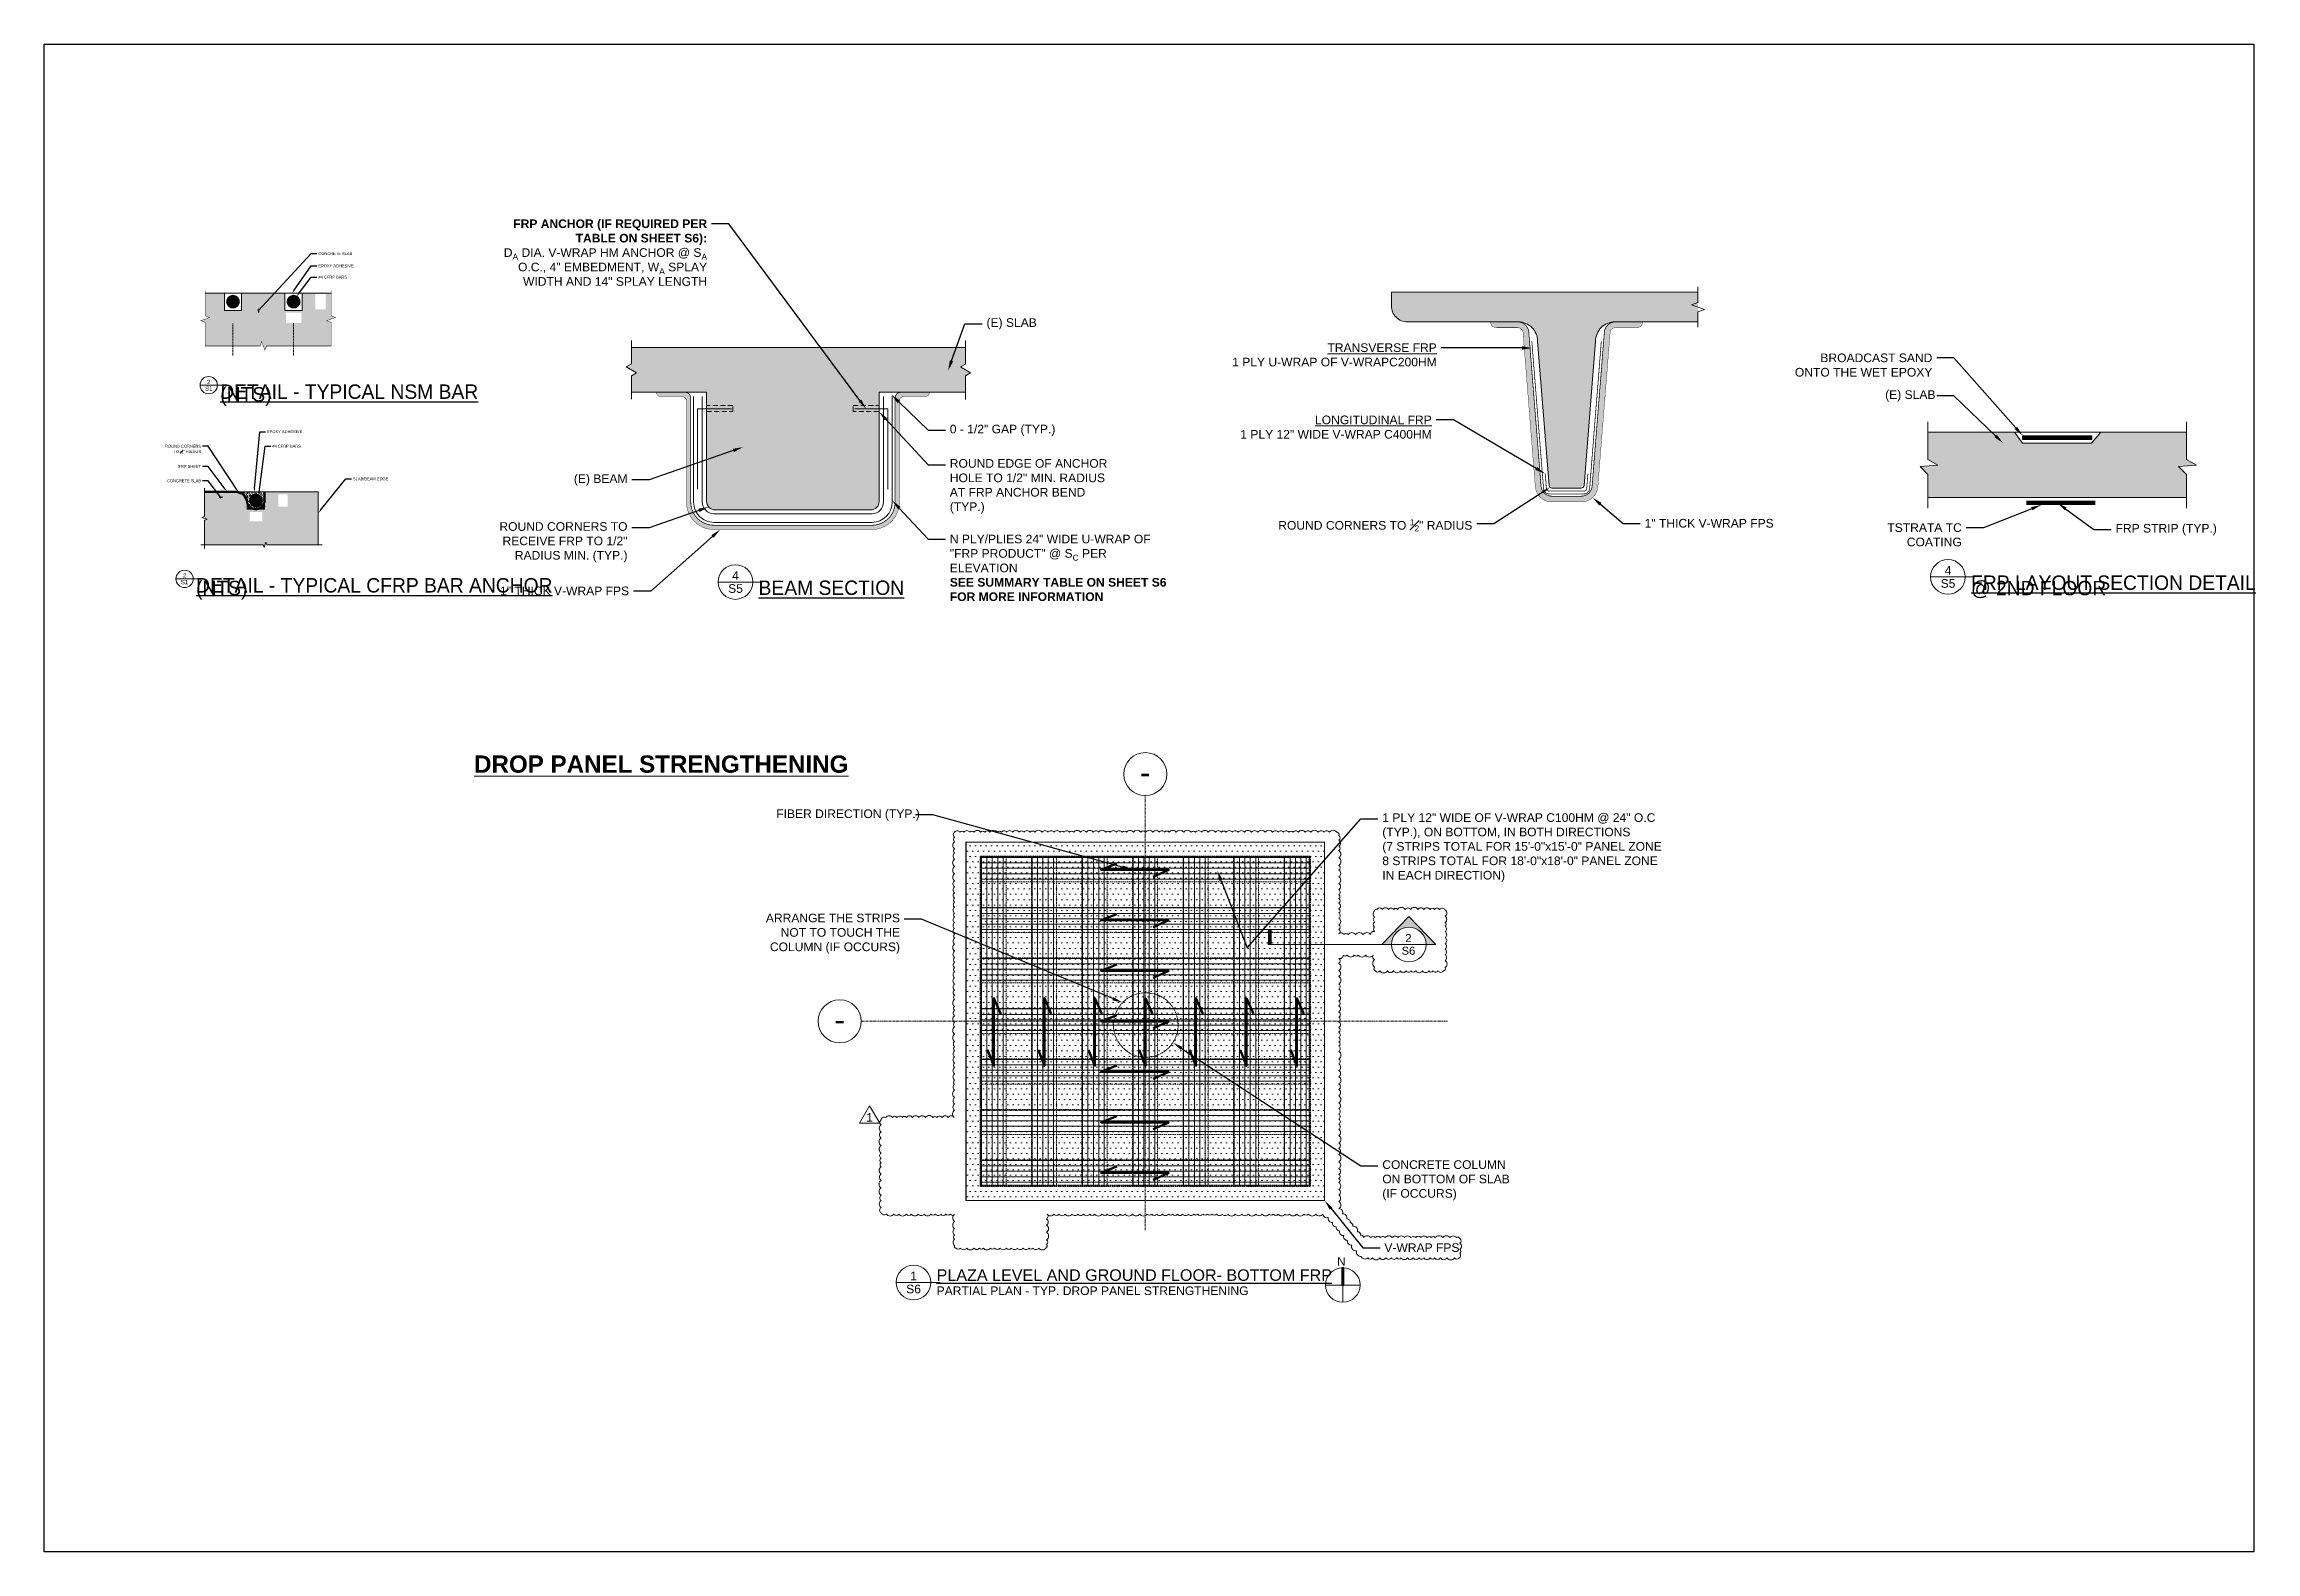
# Model space of a CAD drawing. Header units: inches. Extents: x 1159 to 5415, y 158 to 1829.
# Drawn here: x 1592.8 to 1976.6, y 1124.5 to 1386.2 of the extents above; entities that cross this region are included whole.
import ezdxf
from ezdxf import colors
from ezdxf.entities.mleader import LeaderData, LeaderLine
from ezdxf.enums import TextEntityAlignment as Align
from ezdxf.math import Vec2, Vec3

# ---------------------------------------------------------------- set-up
doc = ezdxf.new("R2018")
doc.units = ezdxf.units.IN
doc.header["$MEASUREMENT"] = 0
for name, pattern in [('AM_ISO02W050', [7.5, 6, -1.5]), ('CENTER2', [1.125, 0.75, -0.125, 0.125, -0.125]), ('HIDDEN', [0.375, 0.25, -0.125]), ('HIDDEN2', [0.1875, 0.125, -0.0625])]:
    doc.linetypes.add(name, pattern=pattern)
doc.layers.get('Defpoints').update_dxf_attribs({"color": 190})
for name, color, linetype, lineweight in [('STN-ANNO-TEXT', 3, 'Continuous', 20), ('STN-ANNO-TITL-TEXT', 7, 'Continuous', 25), ('STN-BORDER-L', 7, 'Continuous', 35), ('STN-Column', 2, 'Continuous', 18), ('STN-EXST-MED', 2, 'Continuous', 5), ('STN-EXST-THK', 115, 'Continuous', 9), ('STN-FRP', 5, 'Continuous', 20), ('STN-FRP@EL.', 5, 'Continuous', 70), ('STN-GRAY-Sc-50', 253, 'Continuous', 20), ('STN-GRID-ID', 6, 'Continuous', 20), ('STN-GRID-LINE', 10, 'CENTER2', 13), ('STN-HATCH', 253, 'Continuous', 9), ('STN-HDN-L', 4, 'HIDDEN2', 9), ('STN-LINE-MED', 11, 'Continuous', 20), ('STN-LINE-THK', 3, 'Continuous', 30), ('STN-REVS', 10, 'Continuous', 20)]:
    doc.layers.add(name, color=color, linetype=linetype, lineweight=lineweight)
doc.layers.add('STN-CONCRETE HATCH', color=253, linetype='Continuous', lineweight=9, transparency=0.75)
doc.layers.add('STN-VPORT', color=30, linetype='Continuous', plot=False)
doc.styles.add('24', font='swiss.ttf', dxfattribs={"height": 1.5})
doc.styles.add('48', font='swiss.ttf', dxfattribs={"height": 3})
doc.styles.add('8', font='swiss.ttf', dxfattribs={"height": 0.5})
doc.styles.add('DIMENSIONS', font='swiss.ttf')
doc.styles.get("Standard").update_dxf_attribs({"font": 'swiss.ttf'})
pattern_1 = [(127.5, (4318.17238, 394.5107), (-0.385364754, -0.01259867), [0, -0.304, 0, -0.34, 0, -0.325]), (97.5, (4318.1724, 394.5107), (-0.56442921, 0.35395534), [0, -0.164, 0, -0.274, 0, -0.105]), (57.5, (4318.17238, 394.2647), (-0.00113181, 0.622828372), [0, -0.1, 0, -0.36, 0, -0.47]), (47.5, (4318.1724, 394.2647), (-0.17553511, 0.60122532), [0, -0.05, 0, -0.236, 0, -0.27])]

msp = doc.modelspace()

# ---------------------------------------------------------------- texts
at = {"layer": 'STN-ANNO-TEXT', "style": 'DIMENSIONS'}
for s, height, p in [('S6', 1.3935, (1829.521, 1228.87)), ('2', 1.394, (1829.516, 1231.061)), ('S6', 1.5, (1743.631, 1170.154)), ('1', 1.5, (1743.631, 1172.414))]:
    msp.add_text(s, height=height, dxfattribs=at).set_placement(p, align=Align.MIDDLE_CENTER)
at = {"layer": 'STN-ANNO-TEXT'}
for s, insert, char_height, attachment_point, style in [('\\A1;\\pxqc;{\\fSwis721 BT|b1|i0|c0|p34;\\LDROP PANEL STRENGTHENING}', (1699.834, 1261.248), 3, 5, '48'), ('\\A1;\\pxqc;-', (1783.833, 1259.832), 4, 5, '48'), ('\\A1;\\pxqc;-', (1730.798, 1216.924), 4, 5, '48'), ('PARTIAL PLAN - TYP. DROP PANEL STRENGTHENING', (1747.631, 1170.601), 1.5, 1, 'DIMENSIONS')]:
    msp.add_mtext(s, dxfattribs=dict(at, insert=insert, char_height=char_height, attachment_point=attachment_point, style=style))
at = {"layer": 'STN-ANNO-TITL-TEXT', "style": 'DIMENSIONS'}
for s, insert, char_height, attachment_point in [('N', (1818.603, 1175.663), 1.443, 3), ('{\\LPLAZA LEVEL AND GROUND FLOOR- BOTTOM FRP}', (1747.631, 1171.54), 2, 7)]:
    msp.add_mtext(s, dxfattribs=dict(at, insert=insert, char_height=char_height, attachment_point=attachment_point))

# ---------------------------------------------------------------- blocks, each defined once
blk = doc.blocks.new('_Integral')
at = {"color": 0, "linetype": 'ByBlock', "lineweight": -2}
for centre, start, end in [((0.44, -0.09), 102, 168), ((-0.44, 0.09), 282, 348)]:
    blk.add_arc(centre, 0.454, start, end, dxfattribs=at)
blk = doc.blocks.new('*U48')
at = {"layer": 'STN-GRID-ID'}
for p, q in [((-0.375, 0), (0, 0)), ((0, 0), (0.1, 0))]:
    blk.add_line(p, q, dxfattribs=at)
blk.add_circle((-0.188, 0), 0.188, dxfattribs=at)
at = {"layer": 'STN-ANNO-TEXT', "style": 'DIMENSIONS'}
for tag, p in [('1', (-0.188, 0.071)), ('S1', (-0.188, -0.071))]:
    blk.add_attdef(tag, text='', height=0.0938, dxfattribs=at).set_placement(p, align=Align.MIDDLE_CENTER)
at = {"layer": 'STN-ANNO-TEXT', "lineweight": 30, "flags": 104}
blk.add_attdef('SCALE', text='', height=0.0938, dxfattribs=at).set_placement((0.062, -0.043), align=Align.TOP_LEFT)
at = {"layer": 'STN-ANNO-TITL-TEXT', "lineweight": 30, "flags": 104}
blk.add_attdef('DETAIL TITLE', text='', height=0.125, dxfattribs=at).set_placement((0.062, 0.016), align=Align.BOTTOM_LEFT)
blk = doc.blocks.new('Rev ID1')
at = {"layer": 'STN-REVS', "ltscale": 100}
blk.add_lwpolyline([(1.75, -1.01), (0, 2.02), (-1.75, -1.01)], close=True, dxfattribs=at)
at = {"layer": 'STN-ANNO-TEXT', "ltscale": 2, "style": 'DIMENSIONS'}
blk.add_attdef('1', text='', height=1.51, dxfattribs=at).set_placement((0, 0), align=Align.MIDDLE_CENTER)

# ---------------------------------------------------------------- hatches: boundary and pattern name
at = {"layer": 'STN-CONCRETE HATCH'}
h = msp.add_hatch(color=256, dxfattribs=at)
h.dxf.hatch_style = 1
h.paths.add_polyline_path([(1642.554, 1337.941), (1641.779, 1338.223), (1643.329, 1338.787), (1642.554, 1339.069), (1642.554, 1343.025), (1637.537, 1343.025), (1637.537, 1340.025), (1634.537, 1340.025), (1634.537, 1343.025), (1627.017, 1343.025), (1627.017, 1340.025), (1624.017, 1340.025), (1624.017, 1343.025), (1620.687, 1343.025), (1620.687, 1339.069), (1621.462, 1338.787), (1619.912, 1338.223), (1620.687, 1337.941), (1620.687, 1333.841), (1630.213, 1333.841), (1630.495, 1334.616), (1631.059, 1333.066), (1631.341, 1333.841), (1642.554, 1333.841)])
h.paths.add_polyline_path([(1634.738, 1337.817), (1637.355, 1337.817), (1637.355, 1339.641), (1634.738, 1339.641)], flags=16)
h.paths.add_polyline_path([(1641.626, 1340.226), (1641.626, 1342.842), (1639.803, 1342.842), (1639.803, 1340.226)], flags=16)
h = msp.add_hatch(color=256, dxfattribs=at)
h.dxf.hatch_style = 1
h.paths.add_polyline_path([(1865.353, 1338.022), (1879.76, 1338.022), (1879.76, 1343.01), (1826.561, 1343.01), (1826.561, 1340.772, 0.4142136), (1829.311, 1338.022), (1848.569, 1338.022, -0.4142136), (1851.931, 1334.66), (1853.961, 1309.165), (1859.961, 1309.165), (1861.991, 1334.66, -0.4142136)])
h = msp.add_hatch(color=256, dxfattribs=at)
h.dxf.hatch_style = 1
edge = h.paths.add_edge_path()
edge.add_line((1694.664, 1325.8), (1707.707, 1325.798))
edge.add_line((1707.707, 1325.798), (1707.707, 1306.88))
edge.add_arc((1709.207, 1306.88), 1.5, 180, 270.00007)
edge.add_line((1709.207, 1305.38), (1736.161, 1305.38))
edge.add_arc((1736.161, 1306.88), 1.5, 270.00007, 359.9999)
edge.add_line((1737.661, 1306.88), (1737.661, 1325.798))
edge.add_line((1737.661, 1325.798), (1752.642, 1325.796))
edge.add_line((1752.642, 1325.796), (1752.642, 1328.661))
edge.add_line((1752.642, 1328.661), (1753.53, 1329.172))
edge.add_line((1753.53, 1329.172), (1751.758, 1330.196))
edge.add_line((1751.758, 1330.196), (1752.642, 1330.706))
edge.add_line((1752.642, 1330.706), (1752.643, 1333.577))
edge.add_line((1752.643, 1333.577), (1694.664, 1333.577))
edge.add_line((1694.664, 1333.577), (1694.664, 1330.725))
edge.add_line((1694.664, 1330.725), (1693.781, 1330.216))
edge.add_line((1693.781, 1330.216), (1695.553, 1329.173))
edge.add_line((1695.553, 1329.173), (1694.665, 1328.645))
edge.add_line((1694.665, 1328.645), (1694.664, 1325.8))
h = msp.add_hatch(color=256, dxfattribs=at)
h.dxf.hatch_style = 1
h.paths.add_polyline_path([(1918.317, 1312.918), (1919.679, 1311.556), (1919.679, 1307.542), (1964.551, 1307.542), (1964.551, 1311.556), (1963.189, 1312.918), (1966.282, 1313.149), (1964.551, 1314.141), (1964.551, 1318.852), (1949.679, 1318.852), (1948.091, 1316.999), (1936.115, 1316.999), (1934.71, 1318.852), (1919.679, 1318.852), (1919.679, 1314.141), (1921.41, 1313.149)])
h = msp.add_hatch(color=256, dxfattribs=at)
h.dxf.hatch_style = 1
h.paths.add_polyline_path([(1628.435, 1303.378), (1630.581, 1303.378), (1630.581, 1305.003), (1628.435, 1305.003)], flags=16)
h.paths.add_polyline_path([(1635.003, 1305.941), (1635.003, 1308.087), (1633.378, 1308.087), (1633.378, 1305.941)], flags=16)
edge = h.paths.add_edge_path()
edge.add_line((1640.325, 1299.319), (1640.325, 1308.503))
edge.add_line((1640.325, 1308.503), (1630.997, 1308.503))
edge.add_line((1630.997, 1308.503), (1630.997, 1307.003))
edge.add_line((1630.997, 1307.003), (1630.997, 1305.503))
edge.add_line((1630.997, 1305.503), (1627.997, 1305.503))
edge.add_line((1627.997, 1305.503), (1627.997, 1306.675))
edge.add_arc((1629.476, 1307.028), 1.521, 190.83612, 193.39493, ccw=False)
edge.add_arc((1625.997, 1306.503), 2, 6.84452, 90)
edge.add_line((1625.997, 1308.503), (1620.571, 1308.503))
edge.add_line((1620.571, 1308.503), (1620.571, 1304.231))
edge.add_line((1620.571, 1304.231), (1620.131, 1304.071))
edge.add_line((1620.131, 1304.071), (1621.01, 1303.751))
edge.add_line((1621.01, 1303.751), (1620.571, 1303.591))
edge.add_line((1620.571, 1303.591), (1620.571, 1299.319))
edge.add_line((1620.571, 1299.319), (1630.754, 1299.319))
edge.add_line((1630.754, 1299.319), (1630.914, 1298.879))
edge.add_line((1630.914, 1298.879), (1631.234, 1299.759))
edge.add_line((1631.234, 1299.759), (1631.394, 1299.319))
edge.add_line((1631.394, 1299.319), (1640.325, 1299.319))
at = {"layer": 'STN-EXST-MED'}
h = msp.add_hatch(dxfattribs=at)
h.set_pattern_fill('DOTS', color=256, scale=15)
h.set_pattern_definition([(0, (-3228.9107, 158.6573), (0.46875, 0.9375), [0, -0.9375])])
h.paths.add_polyline_path([(1752.744, 1247.722), (1814.952, 1247.722), (1814.952, 1185.513), (1752.744, 1185.513)])
at = {"layer": 'STN-FRP', "linetype": 'HIDDEN'}
h = msp.add_hatch(dxfattribs=at)
h.set_pattern_fill('ANSI31', color=256, scale=7.5, angle=45)
h.set_pattern_definition([(90, (4552.9238, -13805.1276), (-0.9375, 3e-16), [])])
h.paths.add_polyline_path([(1755.328, 1245.151), (1755.328, 1188.062), (1759.677, 1188.062), (1759.677, 1245.151)])
at = {"layer": 'STN-FRP', "linetype": 'HIDDEN', "ltscale": 5}
h = msp.add_hatch(dxfattribs=at)
h.set_pattern_fill('ANSI31', color=256, scale=7.5, angle=315)
h.set_pattern_definition([(360, (-13237.8612, -1552.4445), (6e-16, 0.9375), [])])
h.paths.add_polyline_path([(1812.418, 1245.151), (1755.328, 1245.151), (1755.328, 1240.802), (1812.418, 1240.802)])
at = {"layer": 'STN-FRP', "linetype": 'HIDDEN'}
h = msp.add_hatch(dxfattribs=at)
h.set_pattern_fill('ANSI31', color=256, scale=7.5, angle=45)
h.set_pattern_definition([(90, (4561.6906, -13805.1276), (-0.9375, 3e-16), [])])
h.paths.add_polyline_path([(1764.095, 1245.151), (1764.095, 1188.062), (1768.444, 1188.062), (1768.444, 1245.151)])
h = msp.add_hatch(dxfattribs=at)
h.set_pattern_fill('ANSI31', color=256, scale=7.5, angle=45)
h.set_pattern_definition([(90, (4570.4575, -13805.1276), (-0.9375, 3e-16), [])])
h.paths.add_polyline_path([(1772.862, 1245.151), (1772.862, 1188.062), (1777.211, 1188.062), (1777.211, 1245.151)])
h = msp.add_hatch(dxfattribs=at)
h.set_pattern_fill('ANSI31', color=256, scale=7.5, angle=45)
h.set_pattern_definition([(90, (4579.2243, -13805.1276), (-0.9375, 3e-16), [])])
h.paths.add_polyline_path([(1781.629, 1245.151), (1781.629, 1188.062), (1785.977, 1188.062), (1785.977, 1245.151)])
h = msp.add_hatch(dxfattribs=at)
h.set_pattern_fill('ANSI31', color=256, scale=7.5, angle=45)
h.set_pattern_definition([(90, (4587.9911, -13805.1276), (-0.9375, 3e-16), [])])
h.paths.add_polyline_path([(1790.395, 1245.151), (1790.395, 1188.062), (1794.744, 1188.062), (1794.744, 1245.151)])
h = msp.add_hatch(dxfattribs=at)
h.set_pattern_fill('ANSI31', color=256, scale=7.5, angle=45)
h.set_pattern_definition([(90, (4596.7579, -13805.1276), (-0.9375, 3e-16), [])])
h.paths.add_polyline_path([(1799.162, 1245.151), (1799.162, 1188.062), (1803.511, 1188.062), (1803.511, 1245.151)])
h = msp.add_hatch(dxfattribs=at)
h.set_pattern_fill('ANSI31', color=256, scale=7.5, angle=45)
h.set_pattern_definition([(90, (4605.5247, -13805.1276), (-0.9375, 3e-16), [])])
h.paths.add_polyline_path([(1807.929, 1245.151), (1807.929, 1188.062), (1812.278, 1188.062), (1812.278, 1245.151)])
h = msp.add_hatch(dxfattribs=at)
h.set_pattern_fill('ANSI31', color=256, scale=7.5, angle=315)
h.set_pattern_definition([(360, (-13237.8612, -1561.2114), (6e-16, 0.9375), [])])
h.paths.add_polyline_path([(1812.418, 1236.384), (1755.328, 1236.384), (1755.328, 1232.035), (1812.418, 1232.035)])
h = msp.add_hatch(dxfattribs=at)
h.set_pattern_fill('ANSI31', color=256, scale=7.5, angle=315)
h.set_pattern_definition([(360, (-13237.8612, -1569.9782), (6e-16, 0.9375), [])])
h.paths.add_polyline_path([(1812.418, 1227.617), (1755.328, 1227.617), (1755.328, 1223.269), (1812.418, 1223.269)])
h = msp.add_hatch(dxfattribs=at)
h.set_pattern_fill('ANSI31', color=256, scale=7.5, angle=315)
h.set_pattern_definition([(360, (-13237.8612, -1578.745), (6e-16, 0.9375), [])])
h.paths.add_polyline_path([(1812.418, 1218.851), (1755.328, 1218.851), (1755.328, 1214.502), (1812.418, 1214.502)])
h = msp.add_hatch(dxfattribs=at)
h.set_pattern_fill('ANSI31', color=256, scale=7.5, angle=315)
h.set_pattern_definition([(360, (-13237.8612, -1587.5118), (6e-16, 0.9375), [])])
h.paths.add_polyline_path([(1812.418, 1210.084), (1755.328, 1210.084), (1755.328, 1205.735), (1812.418, 1205.735)])
h = msp.add_hatch(dxfattribs=at)
h.set_pattern_fill('ANSI31', color=256, scale=7.5, angle=315)
h.set_pattern_definition([(360, (-13237.8612, -1596.2786), (6e-16, 0.9375), [])])
h.paths.add_polyline_path([(1812.418, 1201.317), (1755.328, 1201.317), (1755.328, 1196.968), (1812.418, 1196.968)])
h = msp.add_hatch(dxfattribs=at)
h.set_pattern_fill('ANSI31', color=256, scale=7.5, angle=315)
h.set_pattern_definition([(360, (-13237.8612, -1605.0454), (6e-16, 0.9375), [])])
h.paths.add_polyline_path([(1812.418, 1192.55), (1755.328, 1192.55), (1755.328, 1188.201), (1812.418, 1188.201)])
at = {"layer": 'STN-FRP@EL.'}
h = msp.add_hatch(color=256, dxfattribs=at)
h.dxf.hatch_style = 1
h.paths.add_polyline_path([(1625.517, 1342.525, -1), (1625.517, 1340.525, -1)])
h = msp.add_hatch(color=256, dxfattribs=at)
h.dxf.hatch_style = 1
h.paths.add_polyline_path([(1636.037, 1342.525, -1), (1636.037, 1340.525, -1)])
h = msp.add_hatch(color=256, dxfattribs=at)
h.dxf.hatch_style = 1
h.paths.add_polyline_path([(1629.497, 1308.003, -1), (1629.497, 1306.003, -1)])
at = {"layer": 'STN-HATCH'}
h = msp.add_hatch(dxfattribs=at)
h.set_pattern_fill('DOTS', color=256, scale=5)
h.set_pattern_definition([(0, (25534.2649, -942.51002), (0.15625, 0.3125), [0, -0.3125])])
h.paths.add_polyline_path([(1861.393, 1309.514, -0.3911301), (1859.499, 1307.765), (1854.422, 1307.765, -0.3911301), (1852.528, 1309.514), (1850.419, 1336.008, 0.4214287), (1848.458, 1338.019), (1843.759, 1338.022, 0.4153314), (1844.759, 1337.019), (1848.458, 1337.019, -0.4346211), (1849.417, 1335.99), (1851.532, 1309.435, 0.3911301), (1854.422, 1306.765), (1859.499, 1306.765, 0.3911301), (1862.39, 1309.435), (1864.504, 1335.986, -0.4346211), (1865.463, 1337.014), (1869.162, 1337.014, 0.4142136), (1870.162, 1338.014), (1865.463, 1338.014, 0.4214287), (1863.502, 1336.004)])
h = msp.add_hatch(dxfattribs=at)
h.set_pattern_fill('DOTS', color=256, scale=5)
h.set_pattern_definition([(0, (-2940.6938, 164.0103), (0.15625, 0.3125), [0, -0.3125])])
h.paths.add_polyline_path([(1704.216, 1324.298), (1704.216, 1306.728, 0.4142141), (1708.966, 1301.978), (1736.423, 1301.978, 0.4142131), (1741.173, 1306.728), (1741.173, 1324.298, -0.4142131), (1741.923, 1325.048), (1745.65, 1325.048, 0.4142136), (1746.4, 1325.798), (1741.423, 1325.798, 0.4142131), (1740.423, 1324.798), (1740.423, 1306.728, -0.4142131), (1736.423, 1302.728), (1708.966, 1302.728, -0.4142141), (1704.966, 1306.728), (1704.966, 1324.798, 0.414256), (1703.966, 1325.798), (1698.99, 1325.798, 0.4142696), (1699.74, 1325.048), (1703.466, 1325.048, -0.4142701)])
h = msp.add_hatch(dxfattribs=at)
h.set_pattern_fill('AR-SAND', color=256, scale=0.2, angle=90)
h.set_pattern_definition(pattern_1)
h.paths.add_polyline_path([(1627.997, 1306.675, 0.882325), (1630.997, 1307.003), (1630.997, 1308.503), (1626.115, 1308.503, -0.0994533), (1626.884, 1308.296, -0.0921427), (1627.469, 1307.857, -0.1642763)])
h.paths.add_polyline_path([(1630.497, 1307.003, -1), (1628.497, 1307.003, -1)], flags=16)
h = msp.add_hatch(dxfattribs=at)
h.set_pattern_fill('AR-SAND', color=256, scale=0.2, angle=90)
h.set_pattern_definition(pattern_1)
h.paths.add_polyline_path([(1629.476, 1305.507), (1630.997, 1305.503), (1630.997, 1307.003, -0.4095489)])
h.paths.add_polyline_path([(1627.997, 1305.503), (1629.476, 1305.507, -0.3472834), (1627.997, 1306.675)])
h = msp.add_hatch(color=256, dxfattribs=at)
h.dxf.hatch_style = 1
h.paths.add_polyline_path([(1805.126, 1232.636), (1805.793, 1232.636), (1805.779, 1229.939), (1805.112, 1229.939)])
at = {"layer": 'STN-HATCH', "ltscale": 100}
msp.add_hatch(color=256, dxfattribs=at).paths.add_polyline_path([(1826.586, 1229.939, -1), (1832.586, 1229.939), (1834.267, 1229.939), (1829.586, 1234.819), (1824.906, 1229.939)])
at = {"layer": 'STN-HATCH'}
h = msp.add_hatch(color=256, dxfattribs=at)
h.dxf.hatch_style = 1
h.paths.add_polyline_path([(1817.935, 1170.84), (1818.304, 1170.84), (1818.304, 1173.834, 0.0307164), (1817.936, 1173.834)])

# ---------------------------------------------------------------- linework, layer by layer
at = {"layer": 'Defpoints'}
msp.add_lwpolyline([(1936.132, 1318.262), (1948.091, 1318.262), (1948.091, 1317.58), (1936.132, 1317.58)], close=True, dxfattribs=at)
msp.add_lwpolyline([(1818.304, 1173.834, 0.0307164), (1817.936, 1173.834), (1817.935, 1170.84), (1818.304, 1170.84), (1818.304, 1173.834)], format="xyb", dxfattribs=at)
at = {"layer": 'STN-ANNO-TEXT', "lineweight": 50}
for points in [[(1778.929, 1244.001), (1776.139, 1242.913), (1787.917, 1242.912), (1785.186, 1241.71)], [(1778.929, 1235.234), (1776.139, 1234.146), (1787.917, 1234.145), (1785.186, 1232.943)], [(1778.929, 1226.467), (1776.139, 1225.379), (1787.917, 1225.378), (1785.186, 1224.176)], [(1756.478, 1211.662), (1757.566, 1208.873), (1757.567, 1220.651), (1758.77, 1217.92)], [(1765.245, 1211.662), (1766.333, 1208.873), (1766.334, 1220.651), (1767.536, 1217.92)], [(1774.012, 1211.662), (1775.1, 1208.873), (1775.101, 1220.651), (1776.303, 1217.92)], [(1782.779, 1211.662), (1783.867, 1208.873), (1783.868, 1220.651), (1785.07, 1217.92)], [(1791.546, 1211.662), (1792.633, 1208.873), (1792.635, 1220.651), (1793.837, 1217.92)], [(1800.312, 1211.662), (1801.4, 1208.873), (1801.401, 1220.651), (1802.604, 1217.92)], [(1809.079, 1211.662), (1810.167, 1208.873), (1810.168, 1220.651), (1811.37, 1217.92)], [(1778.929, 1217.701), (1776.139, 1216.613), (1787.917, 1216.612), (1785.186, 1215.409)], [(1778.929, 1208.934), (1776.139, 1207.846), (1787.917, 1207.845), (1785.186, 1206.642)], [(1778.929, 1200.167), (1776.139, 1199.079), (1787.917, 1199.078), (1785.186, 1197.876)], [(1778.929, 1191.4), (1776.139, 1190.312), (1787.917, 1190.311), (1785.186, 1189.109)]]:
    msp.add_lwpolyline(points, dxfattribs=at)
at = {"layer": 'STN-BORDER-L', "linetype": 'HIDDEN'}
msp.add_lwpolyline([(1755.244, 1245.222), (1812.452, 1245.222), (1812.452, 1188.013), (1755.244, 1188.013)], close=True, dxfattribs=at)
at = {"layer": 'STN-Column', "linetype": 'AM_ISO02W050', "ltscale": 0.05}
msp.add_circle((1783.936, 1215.969), 5.608, dxfattribs=at)
at = {"layer": 'STN-EXST-MED'}
msp.add_lwpolyline([(1879.76, 1343.165), (1826.561, 1343.165), (1826.561, 1340.772, 0.4142136), (1829.311, 1338.022), (1848.569, 1338.022, -0.4142136), (1851.931, 1334.66), (1853.924, 1309.625, 0.3911301), (1854.422, 1309.165), (1859.499, 1309.165, 0.3911301), (1859.997, 1309.625), (1861.991, 1334.66, -0.4142136), (1865.353, 1338.022), (1879.76, 1338.022)], format="xyb", dxfattribs=at)
at = {"layer": 'STN-EXST-THK'}
for p, q in [((1919.679, 1320.69), (1919.679, 1314.141)), ((1964.551, 1320.69), (1964.551, 1314.141)), ((1921.41, 1313.149), (1918.317, 1312.918)), ((1918.317, 1312.918), (1919.679, 1311.556)), ((1919.679, 1314.141), (1921.41, 1313.149)), ((1966.282, 1313.149), (1963.189, 1312.918)), ((1963.189, 1312.918), (1964.551, 1311.556)), ((1964.551, 1314.141), (1966.282, 1313.149)), ((1919.679, 1311.556), (1919.679, 1305.711)), ((1964.551, 1311.556), (1964.551, 1305.711)), ((1919.679, 1307.542), (1964.551, 1307.542))]:
    msp.add_line(p, q, dxfattribs=at)
msp.add_lwpolyline([(1694.664, 1325.8), (1707.707, 1325.798), (1707.707, 1306.88, 0.4142139), (1709.207, 1305.38), (1736.161, 1305.38, 0.4142127), (1737.661, 1306.88), (1737.661, 1325.798), (1752.642, 1325.796), (1752.642, 1328.661), (1753.53, 1329.172), (1751.758, 1330.196), (1752.642, 1330.706), (1752.643, 1333.577), (1694.664, 1333.577), (1694.664, 1330.725), (1693.781, 1330.216), (1695.553, 1329.173), (1694.665, 1328.645)], format="xyb", close=True, dxfattribs=at)
msp.add_lwpolyline([(1919.679, 1318.852), (1934.71, 1318.852), (1936.115, 1316.999), (1948.091, 1316.999), (1949.679, 1318.852), (1964.551, 1318.852)], dxfattribs=at)
at = {"layer": 'STN-FRP', "const_width": 0.125}
msp.add_lwpolyline([(1850.93, 1334.624), (1852.964, 1309.085, 0.3911301), (1853.961, 1308.165), (1859.961, 1308.165, 0.3911301), (1860.958, 1309.085), (1862.991, 1334.624)], format="xyb", dxfattribs=at)
at = {"layer": 'STN-FRP'}
for points in [[(1705.466, 1325.049), (1705.466, 1306.728, 0.4142141), (1708.966, 1303.228), (1736.423, 1303.228, 0.4142131), (1739.923, 1306.728), (1739.923, 1325.049)], [(1706.966, 1325.049), (1706.966, 1306.728, 0.4142141), (1708.966, 1304.728), (1736.423, 1304.728, 0.4142131), (1738.423, 1306.728), (1738.423, 1325.049)]]:
    msp.add_lwpolyline(points, format="xyb", dxfattribs=at)
for points in [[(1706.108, 1308.999), (1706.108, 1322.921), (1712.018, 1322.921)], [(1739.167, 1308.999), (1739.167, 1322.921), (1733.433, 1322.921)]]:
    msp.add_lwpolyline(points, dxfattribs=at)
at = {"layer": 'STN-FRP', "const_width": 0.75}
for points in [[(1936.115, 1317.919), (1948.115, 1317.919)], [(1936.755, 1306.63), (1948.755, 1306.63)]]:
    msp.add_lwpolyline(points, dxfattribs=at)
at = {"layer": 'STN-FRP', "color": 1, "const_width": 0.125}
msp.add_lwpolyline([(1853.261, 1311.655), (1853.462, 1309.125, 0.3911301), (1853.961, 1308.665), (1859.961, 1308.665, 0.3911301), (1860.459, 1309.125), (1860.661, 1311.655)], format="xyb", dxfattribs=at)
at = {"layer": 'STN-FRP', "linetype": 'HIDDEN'}
for points in [[(1759.677, 1188.062), (1755.328, 1188.062), (1755.328, 1245.151), (1759.677, 1245.151)], [(1755.328, 1240.802), (1755.328, 1245.151), (1812.418, 1245.151), (1812.418, 1240.802)], [(1768.444, 1188.062), (1764.095, 1188.062), (1764.095, 1245.151), (1768.444, 1245.151)], [(1777.211, 1188.062), (1772.862, 1188.062), (1772.862, 1245.151), (1777.211, 1245.151)], [(1785.977, 1188.062), (1781.629, 1188.062), (1781.629, 1245.151), (1785.977, 1245.151)], [(1794.744, 1188.062), (1790.395, 1188.062), (1790.395, 1245.151), (1794.744, 1245.151)], [(1803.511, 1188.062), (1799.162, 1188.062), (1799.162, 1245.151), (1803.511, 1245.151)], [(1812.278, 1188.062), (1807.929, 1188.062), (1807.929, 1245.151), (1812.278, 1245.151)], [(1755.328, 1232.035), (1755.328, 1236.384), (1812.418, 1236.384), (1812.418, 1232.035)], [(1755.328, 1223.269), (1755.328, 1227.617), (1812.418, 1227.617), (1812.418, 1223.269)], [(1755.328, 1214.502), (1755.328, 1218.851), (1812.418, 1218.851), (1812.418, 1214.502)], [(1755.328, 1205.735), (1755.328, 1210.084), (1812.418, 1210.084), (1812.418, 1205.735)], [(1755.328, 1196.968), (1755.328, 1201.317), (1812.418, 1201.317), (1812.418, 1196.968)], [(1755.328, 1188.201), (1755.328, 1192.55), (1812.418, 1192.55), (1812.418, 1188.201)]]:
    msp.add_lwpolyline(points, close=True, dxfattribs=at)
at = {"layer": 'STN-FRP@EL.'}
for p, q in [((1625.997, 1308.503), (1620.571, 1308.503)), ((1630.997, 1308.503), (1630.997, 1307.003))]:
    msp.add_line(p, q, dxfattribs=at)
for centre in [(1625.517, 1341.525), (1636.037, 1341.525), (1629.497, 1307.003)]:
    msp.add_circle(centre, 1, dxfattribs=at)
for centre, radius, start, end in [((1625.997, 1306.503), 2, 6.84452, 90), ((1629.476, 1307.028), 1.521, 190.83612, 359.086)]:
    msp.add_arc(centre, radius, start, end, dxfattribs=at)
at = {"layer": 'STN-GRAY-Sc-50', "const_width": 0.125}
for points in [[(1843.759, 1338.022), (1848.458, 1338.019, -0.4214287), (1850.419, 1336.008), (1852.528, 1309.514, 0.3911301), (1854.422, 1307.765), (1859.499, 1307.765, 0.3911301), (1861.393, 1309.514), (1863.502, 1336.004, -0.4214287), (1865.463, 1338.014), (1870.162, 1338.014)], [(1698.99, 1325.798), (1703.966, 1325.798, -0.4142141), (1704.966, 1324.798), (1704.966, 1306.728, 0.4142141), (1708.966, 1302.728), (1736.423, 1302.728, 0.4142131), (1740.423, 1306.728), (1740.423, 1324.798, -0.4142131), (1741.423, 1325.798), (1746.4, 1325.798)]]:
    msp.add_lwpolyline(points, format="xyb", dxfattribs=at)
at = {"layer": 'STN-GRAY-Sc-50', "linetype": 'HIDDEN', "const_width": 0.2}
msp.add_lwpolyline([(1752.744, 1247.722), (1814.952, 1247.722), (1814.952, 1185.513), (1752.744, 1185.513)], close=True, dxfattribs=at)
at = {"layer": 'STN-GRID-ID'}
for p, q in [((1825.344, 1229.939), (1805.112, 1229.939)), ((1826.586, 1229.939), (1832.586, 1229.939)), ((1740.631, 1171.284), (1746.631, 1171.284)), ((1746.631, 1171.284), (1748.238, 1171.284)), ((1815.12, 1170.84), (1821.12, 1170.84)), ((1818.12, 1173.84), (1818.12, 1167.84))]:
    msp.add_line(p, q, dxfattribs=at)
at = {"layer": 'STN-GRID-ID', "linetype": 'Continuous'}
for points in [[(1694.664, 1334.816), (1694.664, 1330.725), (1693.781, 1330.216), (1695.553, 1329.173), (1694.665, 1328.645), (1694.664, 1324.59)], [(1752.642, 1334.797), (1752.642, 1330.706), (1751.758, 1330.196), (1753.53, 1329.172), (1752.642, 1328.661), (1752.642, 1324.571)], [(1620.571, 1298.679), (1620.571, 1303.591), (1621.01, 1303.751), (1620.131, 1304.071), (1620.571, 1304.231), (1620.571, 1309.143)], [(1619.931, 1299.319), (1630.754, 1299.319), (1630.914, 1298.879), (1631.234, 1299.759), (1631.394, 1299.319), (1640.965, 1299.319)]]:
    msp.add_lwpolyline(points, dxfattribs=at)
at = {"layer": 'STN-GRID-ID'}
msp.add_lwpolyline([(1826.586, 1229.939), (1824.906, 1229.939), (1829.586, 1234.819), (1834.267, 1229.939), (1832.586, 1229.939)], dxfattribs=at)
for centre, radius in [((1783.848, 1259.525), 3.736), ((1829.586, 1229.939), 3), ((1730.813, 1216.617), 3.736), ((1743.631, 1171.284), 3), ((1818.12, 1170.84), 3)]:
    msp.add_circle(centre, radius, dxfattribs=at)
at = {"layer": 'STN-GRID-LINE', "ltscale": 0.3}
for p, q in [((1625.517, 1337.765), (1625.517, 1332.102)), ((1636.037, 1337.765), (1636.037, 1332.102))]:
    msp.add_line(p, q, dxfattribs=at)
at = {"layer": 'STN-GRID-LINE', "ltscale": 0.5}
for points in [[(1783.848, 1180.361), (1783.848, 1255.789)], [(1836.297, 1216.617), (1734.549, 1216.617)]]:
    msp.add_lwpolyline(points, dxfattribs=at)
at = {"layer": 'STN-HATCH'}
for p, q in [((1627.017, 1343.025), (1624.017, 1343.025)), ((1637.537, 1343.025), (1634.537, 1343.025)), ((1949.679, 1318.852), (1934.71, 1318.852)), ((1630.997, 1308.503), (1626.115, 1308.503))]:
    msp.add_line(p, q, dxfattribs=at)
at = {"layer": 'STN-HATCH', "const_width": 0.06}
for points in [[(1843.759, 1338.022), (1843.759, 1338.019, 0.4142136), (1844.759, 1337.019), (1848.458, 1337.019, -0.4346211), (1849.417, 1335.99), (1851.532, 1309.435, 0.3911301), (1854.422, 1306.765), (1859.499, 1306.765, 0.3911301), (1862.39, 1309.435), (1864.504, 1335.986, -0.4346211), (1865.463, 1337.014), (1869.162, 1337.014, 0.4142136), (1870.162, 1338.014), (1870.162, 1338.022)], [(1698.99, 1325.798, 0.4142136), (1699.74, 1325.048), (1703.466, 1325.048, -0.4142141), (1704.216, 1324.298), (1704.216, 1306.728, 0.4142141), (1708.966, 1301.978), (1736.423, 1301.978, 0.4142131), (1741.173, 1306.728), (1741.173, 1324.298, -0.4142131), (1741.923, 1325.048), (1745.65, 1325.048, 0.4142136), (1746.4, 1325.798)]]:
    msp.add_lwpolyline(points, format="xyb", dxfattribs=at)
at = {"layer": 'STN-HDN-L', "ltscale": 7}
for points in [[(1707.707, 1322.438), (1712.291, 1322.438), (1712.291, 1323.5), (1707.707, 1323.5)], [(1737.607, 1322.438), (1733.159, 1322.438), (1733.159, 1323.5), (1737.607, 1323.5)]]:
    msp.add_lwpolyline(points, dxfattribs=at)
at = {"layer": 'STN-LINE-MED'}
for p, q in [((1620.687, 1343.025), (1624.017, 1343.025)), ((1624.017, 1340.025), (1624.017, 1343.025)), ((1627.017, 1340.025), (1624.017, 1340.025)), ((1627.017, 1343.025), (1634.537, 1343.025)), ((1627.017, 1340.025), (1627.017, 1343.025)), ((1634.537, 1340.025), (1634.537, 1343.025)), ((1637.537, 1340.025), (1634.537, 1340.025)), ((1637.537, 1343.025), (1642.554, 1343.025)), ((1637.537, 1340.025), (1637.537, 1343.025)), ((1627.997, 1305.503), (1627.997, 1306.675)), ((1630.997, 1305.503), (1627.997, 1305.503)), ((1630.997, 1308.503), (1640.325, 1308.503)), ((1630.997, 1305.503), (1630.997, 1307.003)), ((1640.325, 1308.503), (1640.325, 1299.319))]:
    msp.add_line(p, q, dxfattribs=at)
msp.add_lwpolyline([(1879.76, 1337.087), (1879.76, 1339.778), (1880.88, 1340.186), (1878.64, 1341.001), (1879.76, 1341.409), (1879.76, 1344.1)], dxfattribs=at)
at = {"layer": 'STN-LINE-THK', "linetype": 'Continuous', "const_width": 0.0705}
for points in [[(1620.687, 1343.527), (1620.687, 1339.069), (1621.462, 1338.787), (1619.912, 1338.223), (1620.687, 1337.941), (1620.687, 1333.841)], [(1642.554, 1343.527), (1642.554, 1339.069), (1643.329, 1338.787), (1641.779, 1338.223), (1642.554, 1337.941), (1642.554, 1333.841)], [(1642.554, 1333.841), (1631.341, 1333.841), (1631.059, 1333.066), (1630.495, 1334.616), (1630.213, 1333.841), (1620.687, 1333.841)]]:
    msp.add_lwpolyline(points, dxfattribs=at)
at = {"layer": 'STN-REVS'}
msp.add_lwpolyline([(1750.752, 1249.441, -0.5205671), (1751.68, 1249.441, -0.5205671), (1752.374, 1249.441, -0.5205671), (1753.416, 1249.441, -0.5205671), (1754.101, 1249.441, -0.5205671), (1755.267, 1249.441, -0.5205671), (1756.013, 1249.441, -0.5205671), (1756.855, 1249.441, -0.5205671), (1758.182, 1249.441, -0.5205671), (1758.896, 1249.441, -0.5205671), (1759.792, 1249.441, -0.5205671), (1760.824, 1249.441, -0.5205671), (1761.928, 1249.441, -0.5205671), (1762.793, 1249.441, -0.5205671), (1763.857, 1249.441, -0.5205671), (1764.655, 1249.441, -0.5205671), (1765.938, 1249.441, -0.5205671), (1766.972, 1249.441, -0.5205671), (1768, 1249.441, -0.5205671), (1769.055, 1249.441, -0.5205671), (1769.764, 1249.441, -0.5205671), (1770.668, 1249.441, -0.5205671), (1771.425, 1249.441, -0.5205671), (1772.609, 1249.441, -0.5205671), (1773.64, 1249.441, -0.5205671), (1774.804, 1249.441, -0.5205671), (1775.733, 1249.441, -0.5205671), (1776.985, 1249.441, -0.5205671), (1777.755, 1249.441, -0.5205671), (1778.819, 1249.441, -0.5205671), (1779.847, 1249.441, -0.5205671), (1780.611, 1249.441, -0.5205671), (1781.781, 1249.441, -0.5205671), (1783.053, 1249.441, -0.5205671), (1783.904, 1249.441, -0.5205671), (1785.178, 1249.441, -0.5205671), (1786.28, 1249.441, -0.5205671), (1787.195, 1249.441, -0.5205671), (1787.992, 1249.441, -0.5205671), (1789.217, 1249.441, -0.5205671), (1790.509, 1249.441, -0.5205671), (1791.821, 1249.441, -0.5205671), (1792.584, 1249.441, -0.5205671), (1793.624, 1249.441, -0.5205671), (1794.764, 1249.441, -0.5205671), (1796.017, 1249.441, -0.5205671), (1797.068, 1249.441, -0.5205671), (1797.872, 1249.441, -0.5205671), (1798.958, 1249.441, -0.5205671), (1799.97, 1249.441, -0.5205671), (1801.042, 1249.441, -0.5205671), (1802.282, 1249.441, -0.5205671), (1803.374, 1249.441, -0.5205671), (1804.666, 1249.441, -0.5205671), (1805.943, 1249.441, -0.5205671), (1806.937, 1249.441, -0.5205671), (1807.821, 1249.441, -0.5205671), (1808.755, 1249.441, -0.5205671), (1809.517, 1249.441, -0.5205671), (1810.43, 1249.441, -0.5205671), (1811.62, 1249.441, -0.5205671), (1812.558, 1249.441, -0.5205671), (1813.862, 1249.441, -0.5205671), (1814.871, 1249.441, -0.5205671), (1815.811, 1249.441, -0.5205671), (1817.101, 1249.441, -0.5205671), (1817.459, 1248.852, -0.5205671), (1817.459, 1248.059, -0.5205671), (1817.459, 1247.049, -0.5205671), (1817.459, 1246.24, -0.5205671), (1817.459, 1245.009, -0.5205671), (1817.459, 1243.677, -0.5205671), (1817.459, 1242.881, -0.5205671), (1817.459, 1241.706, -0.5205671), (1817.459, 1240.53, -0.5205671), (1817.459, 1239.474, -0.5205671), (1817.459, 1238.593, -0.5205671), (1817.459, 1237.912, -0.5205671), (1817.459, 1237.131, -0.5205671), (1817.459, 1236.132, -0.5205671), (1817.459, 1235.399, -0.5205671), (1817.459, 1234.516, -0.5205671), (1817.459, 1233.359, -0.5205671), (1817.459, 1232.536, -0.5205671), (1817.459, 1231.825, -0.5205671), (1818.307, 1231.666, -0.5205671), (1819.029, 1231.666, -0.5205671), (1820.349, 1231.666, -0.5205671), (1821.655, 1231.666, -0.5205671), (1822.958, 1231.666, -0.5205671), (1823.647, 1232.202, -0.5205671), (1823.647, 1232.949, -0.5205671), (1823.647, 1233.848, -0.5205671), (1823.647, 1234.705, -0.5205671), (1823.647, 1235.757, -0.5205671), (1824.027, 1236.046, -0.5205671), (1824.989, 1236.046, -0.5205671), (1826.056, 1236.046, -0.5205671), (1826.954, 1236.046, -0.5205671), (1827.637, 1236.046, -0.5205671), (1828.958, 1236.046, -0.5205671), (1829.902, 1236.046, -0.5205671), (1831.164, 1236.046, -0.5205671), (1832.191, 1236.046, -0.5205671), (1833.26, 1236.046, -0.5205671), (1834.047, 1236.046, -0.5205671), (1834.896, 1236.046, -0.5205671), (1835.893, 1235.937, -0.5205671), (1835.893, 1234.859, -0.5205671), (1835.893, 1233.796, -0.5205671), (1835.893, 1233.118, -0.5205671), (1835.893, 1232.174, -0.5205671), (1835.893, 1231.132, -0.5205671), (1835.893, 1230.102, -0.5205671), (1835.893, 1229.142, -0.5205671), (1835.893, 1228.199, -0.5205671), (1835.893, 1227.211, -0.5205671), (1835.893, 1225.932, -0.5205671), (1835.575, 1225.354, -0.5205671), (1834.655, 1225.354, -0.5205671), (1833.788, 1225.354, -0.5205671), (1833.066, 1225.354, -0.5205671), (1831.941, 1225.354, -0.5205671), (1830.772, 1225.354, -0.5205671), (1829.951, 1225.354, -0.5205671), (1829.079, 1225.354, -0.5205671), (1828.121, 1225.354, -0.5205671), (1826.929, 1225.354, -0.5205671), (1825.87, 1225.354, -0.5205671), (1824.58, 1225.354, -0.5205671), (1823.77, 1225.354, -0.5205671), (1823.647, 1226.032, -0.5205671), (1823.647, 1227.332, -0.5205671), (1823.385, 1228.092, -0.5205671), (1822.1, 1228.092, -0.5205671), (1820.815, 1228.092, -0.5205671), (1820.122, 1228.092, -0.5205671), (1818.886, 1228.092, -0.5205671), (1818.203, 1228.092, -0.5205671), (1817.459, 1227.516, -0.5205671), (1817.459, 1226.678, -0.5205671), (1817.459, 1225.428, -0.5205671), (1817.459, 1224.409, -0.5205671), (1817.459, 1223.103, -0.5205671), (1817.459, 1222.253, -0.5205671), (1817.459, 1221.143, -0.5205671), (1817.459, 1220.132, -0.5205671), (1817.459, 1219.293, -0.5205671), (1817.459, 1218.259, -0.5205671), (1817.459, 1217.313, -0.5205671), (1817.459, 1216.523, -0.5205671), (1817.459, 1215.542, -0.5205671), (1817.459, 1214.714, -0.5205671), (1817.459, 1213.799, -0.5205671), (1817.459, 1213.009, -0.5205671), (1817.459, 1212.315, -0.5205671), (1817.459, 1211.407, -0.5205671), (1817.459, 1210.104, -0.5205671), (1817.459, 1209.21, -0.5205671), (1817.459, 1208.084, -0.5205671), (1817.459, 1207.001, -0.5205671), (1817.459, 1205.75, -0.5205671), (1817.459, 1204.778, -0.5205671), (1817.459, 1203.674, -0.5205671), (1817.459, 1202.437, -0.5205671), (1817.459, 1201.426, -0.5205671), (1817.459, 1200.538, -0.5205671), (1817.459, 1199.688, -0.5205671), (1817.459, 1198.754, -0.5205671), (1817.459, 1197.872, -0.5205671), (1817.459, 1196.773, -0.5205671), (1817.459, 1195.504, -0.5205671), (1817.459, 1194.551, -0.5205671), (1817.459, 1193.52, -0.5205671), (1817.459, 1192.248, -0.5205671), (1817.459, 1191.062, -0.5205671), (1817.459, 1190.049, -0.5205671), (1817.459, 1189.331, -0.5205671), (1817.459, 1188.636, -0.5205671), (1817.459, 1187.444, -0.5205671), (1817.459, 1186.465, -0.5205671), (1817.459, 1185.353, -0.5205671), (1817.459, 1184.101, -0.5205671), (1818.088, 1183.193, -0.5205671), (1818.812, 1182.323, -0.5205671), (1819.375, 1181.647, -0.5205671), (1819.845, 1181.082, -0.5205671), (1820.662, 1180.101, -0.5205671), (1821.171, 1179.49, -0.5205671), (1821.713, 1179.065, -0.5205671), (1822.965, 1179.065, -0.5205671), (1823.76, 1179.065, -0.5205671), (1824.658, 1179.065, -0.5205671), (1825.504, 1179.065, -0.5205671), (1826.701, 1179.065, -0.5205671), (1827.694, 1179.065, -0.5205671), (1828.797, 1179.065, -0.5205671), (1829.955, 1179.065, -0.5205671), (1830.797, 1179.065, -0.5205671), (1831.699, 1179.065, -0.5205671), (1832.783, 1179.065, -0.5205671), (1833.473, 1179.065, -0.5205671), (1834.178, 1179.065, -0.5205671), (1835.471, 1179.065, -0.5205671), (1836.706, 1179.065, -0.5205671), (1837.839, 1179.065, -0.5205671), (1838.442, 1178.913, -0.5205671), (1838.442, 1178.121, -0.5205671), (1838.442, 1177.043, -0.5205671), (1838.442, 1176.325, -0.5205671), (1838.305, 1175.545, -0.5205671), (1837.522, 1175.545, -0.5205671), (1836.213, 1175.545, -0.5205671), (1835.055, 1175.545, -0.5205671), (1834.074, 1175.545, -0.5205671), (1833.293, 1175.545, -0.5205671), (1832.212, 1175.545, -0.5205671), (1831.332, 1175.545, -0.5205671), (1830.338, 1175.545, -0.5205671), (1829.36, 1175.545, -0.5205671), (1828.221, 1175.545, -0.5205671), (1827.506, 1175.545, -0.5205671), (1826.56, 1175.545, -0.5205671), (1825.602, 1175.545, -0.5205671), (1824.541, 1175.545, -0.5205671), (1823.298, 1175.545, -0.5205671), (1822.481, 1175.545, -0.5205671), (1821.303, 1175.808, -0.5205671), (1820.512, 1176.75, -0.5205671), (1819.671, 1177.75, -0.5205671), (1818.958, 1178.599, -0.5205671), (1818.276, 1179.41, -0.5205671), (1817.555, 1180.268, -0.5205671), (1816.981, 1180.951, -0.5205671), (1816.36, 1181.69, -0.5205671), (1815.608, 1182.585, -0.5205671), (1814.688, 1183.155, -0.5205671), (1813.467, 1183.155, -0.5205671), (1812.157, 1183.155, -0.5205671), (1811.388, 1183.155, -0.5205671), (1810.112, 1183.155, -0.5205671), (1808.866, 1183.155, -0.5205671), (1808.093, 1183.155, -0.5205671), (1806.927, 1183.155, -0.5205671), (1806.064, 1183.155, -0.5205671), (1805.334, 1183.155, -0.5205671), (1804.136, 1183.155, -0.5205671), (1803.046, 1183.155, -0.5205671), (1801.717, 1183.155, -0.5205671), (1800.597, 1183.155, -0.5205671), (1799.471, 1183.155, -0.5205671), (1798.18, 1183.155, -0.5205671), (1797.228, 1183.155, -0.5205671), (1796.203, 1183.155, -0.5205671), (1795.46, 1183.155, -0.5205671), (1794.648, 1183.155, -0.5205671), (1793.832, 1183.155, -0.5205671), (1792.955, 1183.155, -0.5205671), (1792.269, 1183.155, -0.5205671), (1791.303, 1183.155, -0.5205671), (1790.336, 1183.155, -0.5205671), (1789.428, 1183.155, -0.5205671), (1788.592, 1183.155, -0.5205671), (1787.879, 1183.155, -0.5205671), (1786.837, 1183.155, -0.5205671), (1785.843, 1183.155, -0.5205671), (1784.978, 1183.155, -0.5205671), (1784.199, 1183.155, -0.5205671), (1782.873, 1183.155, -0.5205671), (1781.644, 1183.155, -0.5205671), (1780.347, 1183.155, -0.5205671), (1779.481, 1183.155, -0.5205671), (1778.286, 1183.155, -0.5205671), (1777.247, 1183.155, -0.5205671), (1776.371, 1183.155, -0.5205671), (1775.039, 1183.155, -0.5205671), (1774.205, 1183.155, -0.5205671), (1773.123, 1183.155, -0.5205671), (1772.145, 1183.155, -0.5205671), (1771.141, 1183.155, -0.5205671), (1769.923, 1183.155, -0.5205671), (1768.851, 1183.155, -0.5205671), (1767.976, 1183.155, -0.5205671), (1766.823, 1183.155, -0.5205671), (1766.716, 1182.331, -0.5205671), (1766.716, 1181.257, -0.5205671), (1766.716, 1179.991, -0.5205671), (1766.716, 1178.667, -0.5205671), (1766.716, 1177.908, -0.5205671), (1766.572, 1177.26, -0.5205671), (1765.393, 1177.26, -0.5205671), (1764.362, 1177.26, -0.5205671), (1763.677, 1177.26, -0.5205671), (1762.66, 1177.26, -0.5205671), (1761.635, 1177.26, -0.5205671), (1760.612, 1177.26, -0.5205671), (1759.746, 1177.26, -0.5205671), (1758.638, 1177.26, -0.5205671), (1757.733, 1177.26, -0.5205671), (1756.958, 1177.26, -0.5205671), (1755.758, 1177.26, -0.5205671), (1755.061, 1177.26, -0.5205671), (1754.128, 1177.26, -0.5205671), (1752.859, 1177.26, -0.5205671), (1751.752, 1177.26, -0.5205671), (1750.973, 1177.26, -0.5205671), (1750.752, 1177.73, -0.5205671), (1750.752, 1178.774, -0.5205671), (1750.752, 1179.544, -0.5205671), (1750.752, 1180.616, -0.5205671), (1750.752, 1181.864, -0.5205671), (1750.752, 1183.099, -0.5205671), (1750.03, 1183.155, -0.5205671), (1749.214, 1183.155, -0.5205671), (1748.375, 1183.155, -0.5205671), (1747.442, 1183.155, -0.5205671), (1746.645, 1183.155, -0.5205671), (1745.44, 1183.155, -0.5205671), (1744.45, 1183.155, -0.5205671), (1743.218, 1183.155, -0.5205671), (1742.377, 1183.155, -0.5205671), (1741.076, 1183.155, -0.5205671), (1740.219, 1183.155, -0.5205671), (1738.906, 1183.155, -0.5205671), (1737.992, 1183.349, -0.5205671), (1737.992, 1184.309, -0.5205671), (1737.992, 1185.508, -0.5205671), (1737.992, 1186.428, -0.5205671), (1737.992, 1187.727, -0.5205671), (1737.992, 1189.006, -0.5205671), (1737.992, 1190.12, -0.5205671), (1737.992, 1191.368, -0.5205671), (1737.992, 1192.07, -0.5205671), (1737.992, 1192.838, -0.5205671), (1737.992, 1193.792, -0.5205671), (1737.992, 1195.06, -0.5205671), (1737.992, 1196.371, -0.5205671), (1737.992, 1197.447, -0.5205671), (1737.992, 1198.659, -0.5205671), (1737.992, 1199.492, -0.5205671), (1738.793, 1199.932, -0.5205671), (1739.951, 1199.932, -0.5205671), (1740.747, 1199.932, -0.5205671), (1741.678, 1199.932, -0.5205671), (1742.404, 1199.932, -0.5205671), (1743.439, 1199.932, -0.5205671), (1744.576, 1199.932, -0.5205671), (1745.681, 1199.932, -0.5205671), (1746.972, 1199.932, -0.5205671), (1747.667, 1199.932, -0.5205671), (1748.58, 1199.932, -0.5205671), (1749.626, 1199.932, -0.5205671), (1750.661, 1199.932, -0.5205671), (1750.752, 1201.16, -0.5205671), (1750.752, 1202.299, -0.5205671), (1750.752, 1203.359, -0.5205671), (1750.752, 1204.674, -0.5205671), (1750.752, 1205.673, -0.5205671), (1750.752, 1206.409, -0.5205671), (1750.752, 1207.515, -0.5205671), (1750.752, 1208.585, -0.5205671), (1750.752, 1209.409, -0.5205671), (1750.752, 1210.446, -0.5205671), (1750.752, 1211.505, -0.5205671), (1750.752, 1212.257, -0.5205671), (1750.752, 1213.112, -0.5205671), (1750.752, 1214.395, -0.5205671), (1750.752, 1215.654, -0.5205671), (1750.752, 1216.44, -0.5205671), (1750.752, 1217.593, -0.5205671), (1750.752, 1218.539, -0.5205671), (1750.752, 1219.209, -0.5205671), (1750.752, 1220.376, -0.5205671), (1750.752, 1221.118, -0.5205671), (1750.752, 1222.04, -0.5205671), (1750.752, 1223.056, -0.5205671), (1750.752, 1224.189, -0.5205671), (1750.752, 1225.202, -0.5205671), (1750.752, 1225.945, -0.5205671), (1750.752, 1226.864, -0.5205671), (1750.752, 1227.703, -0.5205671), (1750.752, 1228.797, -0.5205671), (1750.752, 1230.016, -0.5205671), (1750.752, 1231.062, -0.5205671), (1750.752, 1231.729, -0.5205671), (1750.752, 1232.764, -0.5205671), (1750.752, 1233.722, -0.5205671), (1750.752, 1234.685, -0.5205671), (1750.752, 1235.425, -0.5205671), (1750.752, 1236.426, -0.5205671), (1750.752, 1237.294, -0.5205671), (1750.752, 1238.014, -0.5205671), (1750.752, 1238.94, -0.5205671), (1750.752, 1239.941, -0.5205671), (1750.752, 1241.015, -0.5205671), (1750.752, 1242.187, -0.5205671), (1750.752, 1243.473, -0.5205671), (1750.752, 1244.786, -0.5205671), (1750.752, 1245.819, -0.5205671), (1750.752, 1246.559, -0.5205671), (1750.752, 1247.762, -0.5205671), (1750.752, 1248.593, -0.5205671)], format="xyb", close=True, dxfattribs=at)
at = {"layer": 'STN-VPORT'}
msp.add_lwpolyline([(1592.757, 1386.218), (1976.26, 1386.218), (1976.26, 1124.54), (1592.757, 1124.54)], close=True, dxfattribs=at)

# ---------------------------------------------------------------- block references
msp.add_blockref('Rev ID1', (1736.004, 1199.939)).add_auto_attribs({'1': '1'})
at = {"layer": 'STN-GRID-ID'}
ref = msp.add_blockref('*U48', (1622.806, 1327.037), dxfattribs=dict(at, xscale=8, yscale=8, zscale=8))
lines = msp.add_mtext('{\\LDETAIL - TYPICAL NSM BAR}', dxfattribs={"layer": 'STN-ANNO-TITL-TEXT', "insert": (1623.306, 1327.165), "char_height": 2.5, "attachment_point": 1})
ref.add_attrib('DETAIL TITLE', '', (1623.306, 1327.165), dxfattribs={"flags": 104}).embed_mtext(lines)
ref.add_attrib('1', '2', dxfattribs={"layer": 'STN-ANNO-TEXT', "height": 0.75, "style": 'DIMENSIONS'}).set_placement((1621.306, 1327.602), align=Align.MIDDLE_CENTER)
ref.add_attrib('S1', 'S1', dxfattribs={"layer": 'STN-ANNO-TEXT', "height": 0.75, "style": 'DIMENSIONS'}).set_placement((1621.306, 1326.472), align=Align.MIDDLE_CENTER)
lines = msp.add_mtext('(NTS)', dxfattribs={"layer": 'STN-ANNO-TEXT', "insert": (1623.306, 1326.695), "char_height": 2.5, "attachment_point": 1})
ref.add_attrib('SCALE', '', (1623.306, 1326.695), dxfattribs={"flags": 104}).embed_mtext(lines)
ref = msp.add_blockref('*U48', (1618.612, 1293.419), dxfattribs=dict(at, xscale=8, yscale=8, zscale=8))
lines = msp.add_mtext('{\\LDETAIL - TYPICAL CFRP BAR ANCHOR}', dxfattribs={"layer": 'STN-ANNO-TITL-TEXT', "insert": (1619.112, 1293.547), "char_height": 2.5, "attachment_point": 1})
ref.add_attrib('DETAIL TITLE', '', (1619.112, 1293.547), dxfattribs={"flags": 104}).embed_mtext(lines)
ref.add_attrib('1', '2', dxfattribs={"layer": 'STN-ANNO-TEXT', "height": 0.75, "style": 'DIMENSIONS'}).set_placement((1617.112, 1293.984), align=Align.MIDDLE_CENTER)
ref.add_attrib('S1', 'S1', dxfattribs={"layer": 'STN-ANNO-TEXT', "height": 0.75, "style": 'DIMENSIONS'}).set_placement((1617.112, 1292.854), align=Align.MIDDLE_CENTER)
lines = msp.add_mtext('(NTS)', dxfattribs={"layer": 'STN-ANNO-TEXT', "insert": (1619.112, 1293.077), "char_height": 2.5, "attachment_point": 1})
ref.add_attrib('SCALE', '', (1619.112, 1293.077), dxfattribs={"flags": 104}).embed_mtext(lines)
at = {"layer": 'STN-GRID-LINE'}
ref = msp.add_blockref('*U48', (1715.732, 1292.871), dxfattribs=dict(at, xscale=16, yscale=16, zscale=16))
lines = msp.add_mtext('{\\LBEAM SECTION}', dxfattribs={"layer": 'STN-ANNO-TITL-TEXT', "insert": (1716.732, 1293.127), "char_height": 2.5, "attachment_point": 1})
ref.add_attrib('DETAIL TITLE', '', (1716.732, 1293.127), dxfattribs={"flags": 104}).embed_mtext(lines)
ref.add_attrib('1', '4', dxfattribs={"layer": 'STN-ANNO-TEXT', "height": 1.5, "style": 'DIMENSIONS'}).set_placement((1712.732, 1294.001), align=Align.MIDDLE_CENTER)
ref.add_attrib('S1', 'S5', dxfattribs={"layer": 'STN-ANNO-TEXT', "height": 1.5, "style": 'DIMENSIONS'}).set_placement((1712.732, 1291.741), align=Align.MIDDLE_CENTER)
ref = msp.add_blockref('*U48', (1926.16, 1293.749), dxfattribs=dict(at, xscale=16, yscale=16, zscale=16))
lines = msp.add_mtext('{\\LFRP LAYOUT SECTION DETAIL}', dxfattribs={"layer": 'STN-ANNO-TITL-TEXT', "insert": (1927.16, 1294.005), "char_height": 2.5, "attachment_point": 1})
ref.add_attrib('DETAIL TITLE', '', (1927.16, 1294.005), dxfattribs={"flags": 104}).embed_mtext(lines)
ref.add_attrib('1', '4', dxfattribs={"layer": 'STN-ANNO-TEXT', "height": 1.5, "style": 'DIMENSIONS'}).set_placement((1923.16, 1294.879), align=Align.MIDDLE_CENTER)
ref.add_attrib('S1', 'S5', dxfattribs={"layer": 'STN-ANNO-TEXT', "height": 1.5, "style": 'DIMENSIONS'}).set_placement((1923.16, 1292.619), align=Align.MIDDLE_CENTER)
lines = msp.add_mtext('@ 2ND FLOOR', dxfattribs={"layer": 'STN-ANNO-TEXT', "insert": (1927.16, 1293.066), "char_height": 2.5, "attachment_point": 1})
ref.add_attrib('SCALE', '', (1927.16, 1293.066), dxfattribs={"flags": 104}).embed_mtext(lines)

msp.set_redraw_order([(e.dxf.handle, doc.entitydb.next_handle()) for e in msp.query("TEXT MTEXT ATTDEF DIMENSION ARC_DIMENSION")])  # texts and dimensions are drawn at this point

# ---------------------------------------------------------------- leaders
at = {"layer": 'STN-ANNO-TEXT'}
ml = msp.add_multileader_mtext('Standard', dxfattribs=at)
ml.set_content('\\A1;{\\fSwis721 BT|b1|i0|c0|p34;FRP ANCHOR (IF REQUIRED PER TABLE ON SHEET\\C242;\\c2564301; S6\\C256;):\\P}D{\\H0.7x;\\S^ A;} DIA. V-WRAP{\\fArial|b0|i0|c0|p34; HM} ANCHOR @ S{\\H0.7x;\\S^ A;} O.C., 4" EMBEDMENT, W{\\H0.7x;\\S^ A;} SPLAY WIDTH AND 14" SPLAY LENGTH', color=256, style='24')
ml.set_leader_properties()
ml.build(insert=Vec2(0, 0))
ml.multileader.update_dxf_attribs({"dogleg_length": 3, "arrow_head_size": 1.812})
ctx = ml.context
ctx.base_point, ctx.char_height, ctx.arrow_head_size, ctx.landing_gap_size, ctx.plane_origin = Vec3(1673.114, 1355.037), 1.5, 1.812, 0.75, Vec3(1738.707, 1318.12)
ctx.text_align_type = 2
notes = []
notes.append((ctx, [(1, (1, 1, 0), (1711.548, 1355.037), (-1, 0), 3, [(0, [(1735.393, 1322.921)], 0, [])])]))
ctx.mtext.insert, ctx.mtext.width, ctx.mtext.alignment, ctx.mtext.flow_direction = Vec3(1707.798, 1355.808), 37.60224, 3, 5
ml = msp.add_multileader_mtext('Standard', dxfattribs=at)
ml.set_content('\\A1;CONCRETE SLAB', color=256, style='8')
ml.set_leader_properties()
ml.set_arrow_properties(name='INTEGRAL')
ml.build(insert=Vec2(0, 0))
ml.multileader.update_dxf_attribs({"dogleg_length": 1, "arrow_head_size": 0.625})
ctx = ml.context
ctx.base_point, ctx.char_height, ctx.arrow_head_size, ctx.landing_gap_size, ctx.plane_origin = Vec3(1640.086, 1349.865), 0.5, 0.625, 0.25, Vec3(1637.831, 1351.074)
notes.append((ctx, [(0, (1, 1, 0), (1639.086, 1349.865), (1, 0), 1, [(0, [(1629.968, 1339.984)], 0, [])])]))
ctx.mtext.insert, ctx.mtext.flow_direction = Vec3(1640.336, 1350.122), 5
ml = msp.add_multileader_mtext('Standard', dxfattribs=at)
ml.set_content('\\A1;EPOXY ADHESIVE', color=256, style='8')
ml.set_leader_properties()
ml.build(insert=Vec2(0, 0))
ml.multileader.update_dxf_attribs({"dogleg_length": 1, "arrow_head_size": 0.625})
ctx = ml.context
ctx.base_point, ctx.char_height, ctx.arrow_head_size, ctx.landing_gap_size, ctx.plane_origin = Vec3(1640.086, 1347.735), 0.5, 0.625, 0.25, Vec3(1637.831, 1345.521)
notes.append((ctx, [(0, (1, 1, 0), (1639.086, 1347.735), (1, 0), 1, [(0, [(1635.755, 1343.025)], 0, [])])]))
ctx.mtext.insert, ctx.mtext.flow_direction = Vec3(1640.336, 1347.992), 5
ml = msp.add_multileader_mtext('Standard', dxfattribs=at)
ml.set_content('\\A1;#4 CFRP BARS', color=256, style='8')
ml.set_leader_properties()
ml.build(insert=Vec2(0, 0))
ml.multileader.update_dxf_attribs({"dogleg_length": 1, "arrow_head_size": 0.625})
ctx = ml.context
ctx.base_point, ctx.char_height, ctx.arrow_head_size, ctx.landing_gap_size, ctx.plane_origin = Vec3(1640.086, 1345.795), 0.5, 0.625, 0.25, Vec3(1637.831, 1343.581)
notes.append((ctx, [(0, (1, 1, 0), (1639.086, 1345.795), (1, 0), 1, [(0, [(1636.535, 1342.393)], 0, [])])]))
ctx.mtext.insert, ctx.mtext.flow_direction = Vec3(1640.336, 1346.052), 5
ml = msp.add_multileader_mtext('Standard', dxfattribs=at)
ml.set_content('(E) SLAB', color=256, style='24')
ml.set_leader_properties()
ml.build(insert=Vec2(0, 0))
ml.multileader.update_dxf_attribs({"dogleg_length": 3, "arrow_head_size": 1.812})
ctx = ml.context
ctx.base_point, ctx.char_height, ctx.arrow_head_size, ctx.landing_gap_size, ctx.plane_origin = Vec3(1755.54, 1337.694), 1.5, 1.812, 0.75, Vec3(1779.737, 1322.711)
notes.append((ctx, [(0, (1, 1, 0), (1752.54, 1337.694), (1, 0), 3, [(0, [(1749.615, 1329.548)], 0, [])])]))
ctx.mtext.insert, ctx.mtext.width, ctx.mtext.flow_direction = Vec3(1756.29, 1338.66), 9.88936, 5
ml = msp.add_multileader_mtext('Standard', dxfattribs=at)
ml.set_content('\\pxsm1;{\\LTRANSVERSE FRP\\P}1 PLY U-WRAP OF V-WRAPC200HM', color=256, style='24')
ml.set_leader_properties()
ml.build(insert=Vec2(0, 0))
ml.multileader.update_dxf_attribs({"dogleg_length": 3, "arrow_head_size": 1.812})
ctx = ml.context
ctx.base_point, ctx.char_height, ctx.arrow_head_size, ctx.landing_gap_size, ctx.plane_origin = Vec3(1800.059, 1333.528), 1.5, 1.812, 0.75, Vec3(1761.62, 1333.528)
ctx.text_align_type = 2
notes.append((ctx, [(1, (1, 1, 0), (1838.185, 1333.528), (-1, 0), 3, [(0, [(1851.042, 1333.489), (1838.185, 1333.528)], 0, [])])]))
ctx.mtext.insert, ctx.mtext.width, ctx.mtext.alignment, ctx.mtext.flow_direction = Vec3(1834.435, 1334.299), 35.29423, 3, 5
ml = msp.add_multileader_mtext('Standard', dxfattribs=at)
ml.set_content('BROADCAST SAND\\PONTO THE WET EPOXY', color=256, style='24')
ml.set_leader_properties()
ml.build(insert=Vec2(0, 0))
ml.multileader.update_dxf_attribs({"dogleg_length": 3, "arrow_head_size": 1.812})
ctx = ml.context
ctx.base_point, ctx.char_height, ctx.arrow_head_size, ctx.landing_gap_size, ctx.plane_origin = Vec3(1896.925, 1331.763), 1.5, 1.812, 0.75, Vec3(1916.133, 1317.853)
ctx.text_align_type = 2
notes.append((ctx, [(1, (1, 1, 0), (1924.198, 1331.763), (-1, 0), 3, [(0, [(1936.132, 1318.262)], 0, [])])]))
ctx.mtext.insert, ctx.mtext.alignment, ctx.mtext.flow_direction = Vec3(1920.448, 1332.534), 3, 5
ml = msp.add_multileader_mtext('Standard', dxfattribs=at)
ml.set_content('0 - 1/2" GAP (TYP.)', color=256, style='24')
ml.set_leader_properties()
ml.build(insert=Vec2(0, 0))
ml.multileader.update_dxf_attribs({"dogleg_length": 3, "arrow_head_size": 1.812})
ctx = ml.context
ctx.base_point, ctx.char_height, ctx.arrow_head_size, ctx.landing_gap_size, ctx.plane_origin = Vec3(1749.169, 1319.204), 1.5, 1.812, 0.75, Vec3(1735.766, 1329.995)
notes.append((ctx, [(0, (1, 1, 0), (1746.169, 1319.204), (1, 0), 3, [(0, [(1739.744, 1325.427)], 0, [])])]))
ctx.mtext.insert, ctx.mtext.width, ctx.mtext.flow_direction = Vec3(1749.919, 1320.17), 29.29906, 5
ml = msp.add_multileader_mtext('Standard', dxfattribs=at)
ml.set_content('(E) SLAB', color=256, style='24')
ml.set_leader_properties()
ml.build(insert=Vec2(0, 0))
ml.multileader.update_dxf_attribs({"dogleg_length": 3, "arrow_head_size": 1.812})
ctx = ml.context
ctx.base_point, ctx.char_height, ctx.arrow_head_size, ctx.landing_gap_size, ctx.plane_origin = Vec3(1911.501, 1325.183), 1.5, 1.812, 0.75, Vec3(1860.263, 1328.184)
notes.append((ctx, [(1, (1, 1, 0), (1924.198, 1325.183), (-1, 0), 3, [(0, [(1932.716, 1316.981)], 0, [])])]))
ctx.mtext.insert, ctx.mtext.flow_direction = Vec3(1912.251, 1326.149), 5
ml = msp.add_multileader_mtext('Standard', dxfattribs=at)
ml.set_content('ROUND EDGE OF ANCHOR HOLE TO 1/2" MIN. RADIUS AT FRP ANCHOR BEND (TYP.)', color=256, style='24')
ml.set_leader_properties()
ml.build(insert=Vec2(0, 0))
ml.multileader.update_dxf_attribs({"dogleg_length": 3, "arrow_head_size": 1.812})
ctx = ml.context
ctx.base_point, ctx.char_height, ctx.arrow_head_size, ctx.landing_gap_size, ctx.plane_origin = Vec3(1749.169, 1313.238), 1.5, 1.812, 0.75, Vec3(1735.766, 1320.882)
notes.append((ctx, [(0, (1, 1, 0), (1746.169, 1313.238), (1, 0), 3, [(0, [(1737.607, 1322.438)], 0, [])])]))
ctx.mtext.insert, ctx.mtext.width, ctx.mtext.flow_direction = Vec3(1749.919, 1314.203), 29.29906, 5
ml = msp.add_multileader_mtext('Standard', dxfattribs=at)
ml.set_content('\\pxsm1;{\\LLONGITUDINAL FRP\\P}1 PLY 12" WIDE V-WRAP C400HM', color=256, style='24')
ml.set_leader_properties()
ml.build(insert=Vec2(0, 0))
ml.multileader.update_dxf_attribs({"dogleg_length": 3, "arrow_head_size": 1.812})
ctx = ml.context
ctx.base_point, ctx.char_height, ctx.arrow_head_size, ctx.landing_gap_size, ctx.plane_origin = Vec3(1801.342, 1320.992), 1.5, 1.812, 0.75, Vec3(1759.91, 1314.517)
ctx.text_align_type = 2
notes.append((ctx, [(1, (1, 1, 0), (1837.313, 1320.992), (-1, 0), 3, [(0, [(1853.261, 1311.655), (1837.313, 1320.992)], 0, [])])]))
ctx.mtext.insert, ctx.mtext.width, ctx.mtext.alignment, ctx.mtext.flow_direction = Vec3(1833.563, 1321.762), 35.07087, 3, 5
ml = msp.add_multileader_mtext('Standard', dxfattribs=at)
ml.set_content('\\A1;ROUND CORNERS \\PTO {\\H0.7x;\\S1#2;\\H1.4286x;" RADIUS }', color=256, style='8')
ml.set_leader_properties()
ml.build(insert=Vec2(0, 0))
ml.multileader.update_dxf_attribs({"dogleg_length": 1, "arrow_head_size": 0.625})
ctx = ml.context
ctx.base_point, ctx.char_height, ctx.arrow_head_size, ctx.landing_gap_size, ctx.plane_origin = Vec3(1613.784, 1316.43), 0.5, 0.625, 0.25, Vec3(1631.51, 1312.721)
ctx.text_align_type = 2
notes.append((ctx, [(1, (1, 1, 0), (1621.226, 1316.43), (-1, 0), 1, [(0, [(1626.816, 1307.952)], 0, [])])]))
ctx.mtext.insert, ctx.mtext.alignment, ctx.mtext.flow_direction = Vec3(1619.976, 1316.687), 3, 5
ml = msp.add_multileader_mtext('Standard', dxfattribs=at)
ml.set_content('\\A1;EPOXY ADHESIVE', color=256, style='8')
ml.set_leader_properties()
ml.build(insert=Vec2(0, 0))
ml.multileader.update_dxf_attribs({"dogleg_length": 1, "arrow_head_size": 0.625})
ctx = ml.context
ctx.base_point, ctx.char_height, ctx.arrow_head_size, ctx.landing_gap_size, ctx.plane_origin = Vec3(1631.158, 1318.958), 0.5, 0.625, 0.25, Vec3(1631.29, 1310.999)
notes.append((ctx, [(0, (1, 1, 0), (1630.158, 1318.958), (1, 0), 1, [(0, [(1629.214, 1308.503)], 0, [])])]))
ctx.mtext.insert, ctx.mtext.flow_direction = Vec3(1631.408, 1319.215), 5
ml = msp.add_multileader_mtext('Standard', dxfattribs=at)
ml.set_content('\\A1;#4 CFRP BARS', color=256, style='8')
ml.set_leader_properties()
ml.build(insert=Vec2(0, 0))
ml.multileader.update_dxf_attribs({"dogleg_length": 1, "arrow_head_size": 0.625})
ctx = ml.context
ctx.base_point, ctx.char_height, ctx.arrow_head_size, ctx.landing_gap_size, ctx.plane_origin = Vec3(1632.085, 1316.43), 0.5, 0.625, 0.25, Vec3(1631.29, 1309.059)
notes.append((ctx, [(0, (1, 1, 0), (1631.085, 1316.43), (1, 0), 1, [(0, [(1629.994, 1307.871)], 0, [])])]))
ctx.mtext.insert, ctx.mtext.flow_direction = Vec3(1632.335, 1316.687), 5
ml = msp.add_multileader_mtext('Standard', dxfattribs=at)
ml.set_content('\\A1;FRP SHEET', color=256, style='8')
ml.set_leader_properties()
ml.build(insert=Vec2(0, 0))
ml.multileader.update_dxf_attribs({"dogleg_length": 1, "arrow_head_size": 0.625})
ctx = ml.context
ctx.base_point, ctx.char_height, ctx.arrow_head_size, ctx.landing_gap_size, ctx.plane_origin = Vec3(1616.054, 1312.929), 0.5, 0.625, 0.25, Vec3(1631.29, 1314.77)
ctx.text_align_type = 2
notes.append((ctx, [(1, (1, 1, 0), (1621.226, 1312.929), (-1, 0), 1, [(0, [(1624.539, 1308.503)], 0, [])])]))
ctx.mtext.insert, ctx.mtext.alignment, ctx.mtext.flow_direction = Vec3(1619.976, 1313.185), 3, 5
ml = msp.add_multileader_mtext('Standard', dxfattribs=at)
ml.set_content('(E) BEAM', color=256, style='24')
ml.set_leader_properties()
ml.build(insert=Vec2(0, 0))
ml.multileader.update_dxf_attribs({"dogleg_length": 3, "arrow_head_size": 1.812})
ctx = ml.context
ctx.base_point, ctx.char_height, ctx.arrow_head_size, ctx.landing_gap_size, ctx.plane_origin = Vec3(1684.522, 1310.589), 1.5, 1.812, 0.75, Vec3(1714.439, 1291.682)
ctx.text_align_type = 2
notes.append((ctx, [(1, (1, 1, 0), (1697.736, 1310.589), (-1, 0), 3, [(0, [(1714.058, 1316.296)], 0, [])])]))
ctx.mtext.insert, ctx.mtext.width, ctx.mtext.alignment, ctx.mtext.flow_direction = Vec3(1693.986, 1311.555), 9.88936, 3, 5
ml = msp.add_multileader_mtext('Standard', dxfattribs=at)
ml.set_content('\\A1;CONCRETE SLAB', color=256, style='8')
ml.set_leader_properties()
ml.set_arrow_properties(name='INTEGRAL')
ml.build(insert=Vec2(0, 0))
ml.multileader.update_dxf_attribs({"dogleg_length": 1, "arrow_head_size": 0.625})
ctx = ml.context
ctx.base_point, ctx.char_height, ctx.arrow_head_size, ctx.landing_gap_size, ctx.plane_origin = Vec3(1614.092, 1310.44), 0.5, 0.625, 0.25, Vec3(1631.29, 1316.552)
ctx.text_align_type = 2
notes.append((ctx, [(1, (1, 1, 0), (1621.226, 1310.44), (-1, 0), 1, [(0, [(1623.427, 1307.554)], 0, [])])]))
ctx.mtext.insert, ctx.mtext.alignment, ctx.mtext.flow_direction = Vec3(1619.976, 1310.697), 3, 5
ml = msp.add_multileader_mtext('Standard', dxfattribs=at)
ml.set_content('SLAB/BEAM EDGE', color=256, style='8')
ml.set_leader_properties()
ml.build(insert=Vec2(0, 0))
ml.multileader.update_dxf_attribs({"dogleg_length": 1, "arrow_head_size": 0.625})
ctx = ml.context
ctx.base_point, ctx.char_height, ctx.arrow_head_size, ctx.landing_gap_size, ctx.plane_origin = Vec3(1646.086, 1310.752), 0.5, 0.625, 0.25, Vec3(1641.031, 1302.705)
notes.append((ctx, [(0, (1, 1, 0), (1645.086, 1310.752), (1, 0), 1, [(0, [(1640.325, 1304.836)], 0, [])])]))
ctx.mtext.insert, ctx.mtext.flow_direction = Vec3(1646.336, 1311.034), 5
ml = msp.add_multileader_mtext('Standard', dxfattribs=at)
ml.set_content('\\A1;ROUND CORNERS TO {\\H0.7x;\\S1#2;}" RADIUS', color=256, style='24')
ml.set_leader_properties()
ml.build(insert=Vec2(0, 0))
ml.multileader.update_dxf_attribs({"dogleg_length": 3, "arrow_head_size": 1.5})
ctx = ml.context
ctx.base_point, ctx.char_height, ctx.arrow_head_size, ctx.landing_gap_size, ctx.plane_origin = Vec3(1807.883, 1302.984), 1.5, 1.5, 0.75, Vec3(1759.91, 1290.388)
ctx.text_align_type = 2
notes.append((ctx, [(1, (1, 1, 0), (1844.363, 1302.984), (-1, 0), 3, [(0, [(1854.083, 1309.297), (1844.363, 1302.984)], 0, [])])]))
ctx.mtext.insert, ctx.mtext.width, ctx.mtext.alignment, ctx.mtext.flow_direction = Vec3(1840.613, 1303.755), 35.07087, 3, 5
ml = msp.add_multileader_mtext('Standard', dxfattribs=at)
ml.set_content('\\A1;ROUND CORNERS TO RECEIVE FRP TO 1/2" RADIUS MIN. (TYP.)', color=256, style='24')
ml.set_leader_properties()
ml.build(insert=Vec2(0, 0))
ml.multileader.update_dxf_attribs({"dogleg_length": 3, "arrow_head_size": 1.812})
ctx = ml.context
ctx.base_point, ctx.char_height, ctx.arrow_head_size, ctx.landing_gap_size, ctx.plane_origin = Vec3(1672.04, 1302.289), 1.5, 1.812, 0.75, Vec3(1714.439, 1283.381)
ctx.text_align_type = 2
notes.append((ctx, [(1, (1, 1, 0), (1697.736, 1302.289), (-1, 0), 3, [(0, [(1708.07, 1305.902)], 0, [])])]))
ctx.mtext.insert, ctx.mtext.width, ctx.mtext.alignment, ctx.mtext.flow_direction = Vec3(1693.986, 1303.255), 22.589, 3, 5
ml = msp.add_multileader_mtext('Standard', dxfattribs=at)
ml.set_content('\\A1;N PLY/PLIES 24" WIDE U-WRAP OF "FRP PRODUCT" @ S{\\H0.7x;\\S^ C;} PER ELEVATION\\P\\pxql;{\\fSwis721 BT|b1|i0|c0|p34;SEE SUMMARY TABLE ON SHEET \\C242;\\c2564301;S6\\C256; FOR MORE INFORMATION}', color=256, style='24')
ml.set_leader_properties()
ml.build(insert=Vec2(0, 0))
ml.multileader.update_dxf_attribs({"dogleg_length": 3, "arrow_head_size": 1.812})
ctx = ml.context
ctx.base_point, ctx.char_height, ctx.arrow_head_size, ctx.landing_gap_size, ctx.plane_origin = Vec3(1749.169, 1300.311), 1.5, 1.812, 0.75, Vec3(1735.766, 1307.956)
notes.append((ctx, [(0, (1, 1, 0), (1746.169, 1300.311), (1, 0), 3, [(0, [(1739.923, 1307.023)], 0, [])])]))
ctx.mtext.insert, ctx.mtext.width, ctx.mtext.flow_direction = Vec3(1749.919, 1301.082), 38.54497, 5
ml = msp.add_multileader_mtext('Standard', dxfattribs=at)
ml.set_content('1" THICK V-WRAP FPS', color=256, style='24')
ml.set_leader_properties()
ml.build(insert=Vec2(0, 0))
ml.multileader.update_dxf_attribs({"dogleg_length": 3, "arrow_head_size": 1.812})
ctx = ml.context
ctx.base_point, ctx.char_height, ctx.arrow_head_size, ctx.landing_gap_size, ctx.plane_origin = Vec3(1869.761, 1303.053), 1.5, 1.812, 0.75, Vec3(1861.466, 1307.534)
notes.append((ctx, [(0, (1, 1, 0), (1866.761, 1303.053), (1, 0), 3, [(0, [(1861.466, 1307.534)], 0, [])])]))
ctx.mtext.insert, ctx.mtext.flow_direction = Vec3(1870.511, 1303.823), 5
ml = msp.add_multileader_mtext('Standard', dxfattribs=at)
ml.set_content('TSTRATA TC {\\A1;\\H0.99998x;COATIN\\A0;\\H1.00002x;G}', color=256, style='24')
ml.set_leader_properties()
ml.build(insert=Vec2(0, 0))
ml.multileader.update_dxf_attribs({"dogleg_length": 3, "arrow_head_size": 1.812})
ctx = ml.context
ctx.base_point, ctx.char_height, ctx.arrow_head_size, ctx.landing_gap_size, ctx.plane_origin = Vec3(1912.693, 1302.292), 1.5, 1.812, 0.75, Vec3(1953.369, 1294.503)
ctx.text_align_type = 2
notes.append((ctx, [(1, (1, 1, 0), (1929.305, 1302.292), (-1, 0), 3, [(0, [(1939.374, 1306.258)], 0, [])])]))
ctx.mtext.insert, ctx.mtext.width, ctx.mtext.alignment, ctx.mtext.flow_direction = Vec3(1925.555, 1303.063), 13.08709, 3, 5
ml = msp.add_multileader_mtext('Standard', dxfattribs=at)
ml.set_content('FRP STRIP (TYP.)', color=256, style='24')
ml.set_leader_properties()
ml.build(insert=Vec2(0, 0))
ml.multileader.update_dxf_attribs({"dogleg_length": 3, "arrow_head_size": 1.812})
ctx = ml.context
ctx.base_point, ctx.char_height, ctx.arrow_head_size, ctx.landing_gap_size, ctx.plane_origin = Vec3(1951.487, 1301.978), 1.5, 1.812, 0.75, Vec3(1964.131, 1315.693)
notes.append((ctx, [(0, (1, 1, 0), (1948.487, 1301.978), (1, 0), 3, [(0, [(1942.112, 1306.638)], 0, [])])]))
ctx.mtext.insert, ctx.mtext.flow_direction = Vec3(1952.237, 1302.944), 5
ml = msp.add_multileader_mtext('Standard', dxfattribs=at)
ml.set_content('1" THICK V-WRAP FPS', color=256, style='24')
ml.set_leader_properties()
ml.build(insert=Vec2(0, 0))
ml.multileader.update_dxf_attribs({"dogleg_length": 3, "arrow_head_size": 1.812})
ctx = ml.context
ctx.base_point, ctx.char_height, ctx.arrow_head_size, ctx.landing_gap_size, ctx.plane_origin = Vec3(1672.553, 1291.309), 1.5, 1.812, 0.75, Vec3(1692.428, 1262.245)
ctx.text_align_type = 2
notes.append((ctx, [(1, (1, 1, 0), (1698.014, 1291.309), (-1, 0), 3, [(0, [(1710.093, 1301.978)], 0, [])])]))
ctx.mtext.insert, ctx.mtext.width, ctx.mtext.alignment, ctx.mtext.flow_direction = Vec3(1694.264, 1292.08), 37.38514, 3, 5
ml = msp.add_multileader_mtext('Standard', dxfattribs=at)
ml.set_content('FIBER DIRECTION (TYP.)', color=256, style='24')
ml.set_leader_properties()
ml.build(insert=Vec2(0, 0))
ml.multileader.update_dxf_attribs({"dogleg_length": 3, "arrow_head_size": 1.812})
ctx = ml.context
ctx.base_point, ctx.char_height, ctx.arrow_head_size, ctx.landing_gap_size, ctx.plane_origin = Vec3(1719.046, 1252.432), 1.5, 1.812, 0.75, Vec3(1715.212, 1262.283)
notes.append((ctx, [(1, (1, 1, 0), (1746.965, 1252.432), (-1, 0), 3, [(0, [(1781.629, 1242.913)], 0, [])])]))
ctx.mtext.insert, ctx.mtext.width, ctx.mtext.flow_direction = Vec3(1719.796, 1253.398), 24.32939, 5
ml = msp.add_multileader_mtext('Standard', dxfattribs=at)
ml.set_content('1 PLY 12" WIDE OF V-WRAP{\\fArial|b0|i0|c0|p34; C100HM} @ 24" O.C (TYP.), ON BOTTOM, IN BOTH DIRECTIONS\\P(7 STRIPS TOTAL FOR 15\'-0"x15\'-0" PANEL ZONE\\P8 STRIPS TOTAL FOR 18\'-0"x18\'-0" PANEL ZONE\\PIN EACH DIRECTION)', color=256, style='24')
ml.set_leader_properties()
ml.build(insert=Vec2(0, 0))
ml.multileader.update_dxf_attribs({"dogleg_length": 3, "arrow_head_size": 1.812})
ctx = ml.context
ctx.base_point, ctx.char_height, ctx.arrow_head_size, ctx.landing_gap_size, ctx.plane_origin = Vec3(1824.229, 1251.764), 1.5, 1.812, 0.75, Vec3(1822.197, 1254.859)
notes.append((ctx, [(0, (1, 1, 0), (1821.229, 1251.764), (1, 0), 3, [(1, [(1796.344, 1242.775), (1801.534, 1229.348)], 0, [])])]))
ctx.mtext.insert, ctx.mtext.width, ctx.mtext.flow_direction = Vec3(1824.979, 1252.73), 47.83685, 5
ml = msp.add_multileader_mtext('Standard', dxfattribs=at)
ml.set_content('ARRANGE THE STRIPS NOT TO TOUCH THE COLUMN (IF OCCURS)', color=256, style='24')
ml.set_leader_properties()
ml.build(insert=Vec2(0, 0))
ml.multileader.update_dxf_attribs({"dogleg_length": 3, "arrow_head_size": 1.812})
ctx = ml.context
ctx.base_point, ctx.char_height, ctx.arrow_head_size, ctx.landing_gap_size, ctx.plane_origin = Vec3(1718.468, 1234.331), 1.5, 1.812, 0.75, Vec3(1702.351, 1241.664)
ctx.text_align_type = 2
notes.append((ctx, [(1, (1, 1, 0), (1745.028, 1234.331), (-1, 0), 3, [(0, [(1779.893, 1219.855)], 0, [])])]))
ctx.mtext.insert, ctx.mtext.width, ctx.mtext.alignment, ctx.mtext.flow_direction = Vec3(1741.278, 1235.297), 24.32939, 3, 5
ml = msp.add_multileader_mtext('Standard', dxfattribs=at)
ml.set_content('CONCRETE COLUMN ON BOTTOM OF SLAB \\P\\pxql;(IF OCCURS) ', color=256, style='24')
ml.set_leader_properties()
ml.build(insert=Vec2(0, 0))
ml.multileader.update_dxf_attribs({"dogleg_length": 3, "arrow_head_size": 1.812})
ctx = ml.context
ctx.base_point, ctx.char_height, ctx.arrow_head_size, ctx.landing_gap_size, ctx.plane_origin = Vec3(1824.229, 1191.532), 1.5, 1.812, 0.75, Vec3(1822.197, 1194.627)
notes.append((ctx, [(0, (1, 1, 0), (1821.229, 1191.532), (1, 0), 3, [(0, [(1788.64, 1212.916)], 0, [])])]))
ctx.mtext.insert, ctx.mtext.width, ctx.mtext.flow_direction = Vec3(1824.979, 1192.498), 24.16536, 5
ml = msp.add_multileader_mtext('Standard', dxfattribs=at)
ml.set_content('V-WRAP FPS', color=256, style='24')
ml.set_leader_properties()
ml.build(insert=Vec2(0, 0))
ml.multileader.update_dxf_attribs({"dogleg_length": 3, "arrow_head_size": 1.812})
ctx = ml.context
ctx.base_point, ctx.char_height, ctx.arrow_head_size, ctx.landing_gap_size, ctx.plane_origin = Vec3(1824.588, 1177.312), 1.5, 1.812, 0.75, Vec3(1804.175, 1162.411)
notes.append((ctx, [(0, (1, 1, 0), (1821.588, 1177.312), (1, 0), 3, [(0, [(1814.952, 1185.513)], 0, [])])]))
ctx.mtext.insert, ctx.mtext.width, ctx.mtext.flow_direction = Vec3(1825.338, 1178.082), 19.63683, 5
for ctx, leaders in notes:
    for number, flags, end, landing, length, lines in leaders:
        leader = LeaderData()
        leader.index, (leader.has_last_leader_line, leader.has_dogleg_vector, leader.attachment_direction) = number, flags
        leader.last_leader_point, leader.dogleg_vector, leader.dogleg_length = Vec3(end), Vec3(landing), length
        for number, points, colour, breaks in lines:
            line = LeaderLine()
            line.index, line.vertices, line.color, line.breaks = number, Vec3.list(points), colors.encode_raw_color(colour), breaks
            leader.lines.append(line)
        ctx.leaders.append(leader)

doc.saveas('drawing.dxf')
